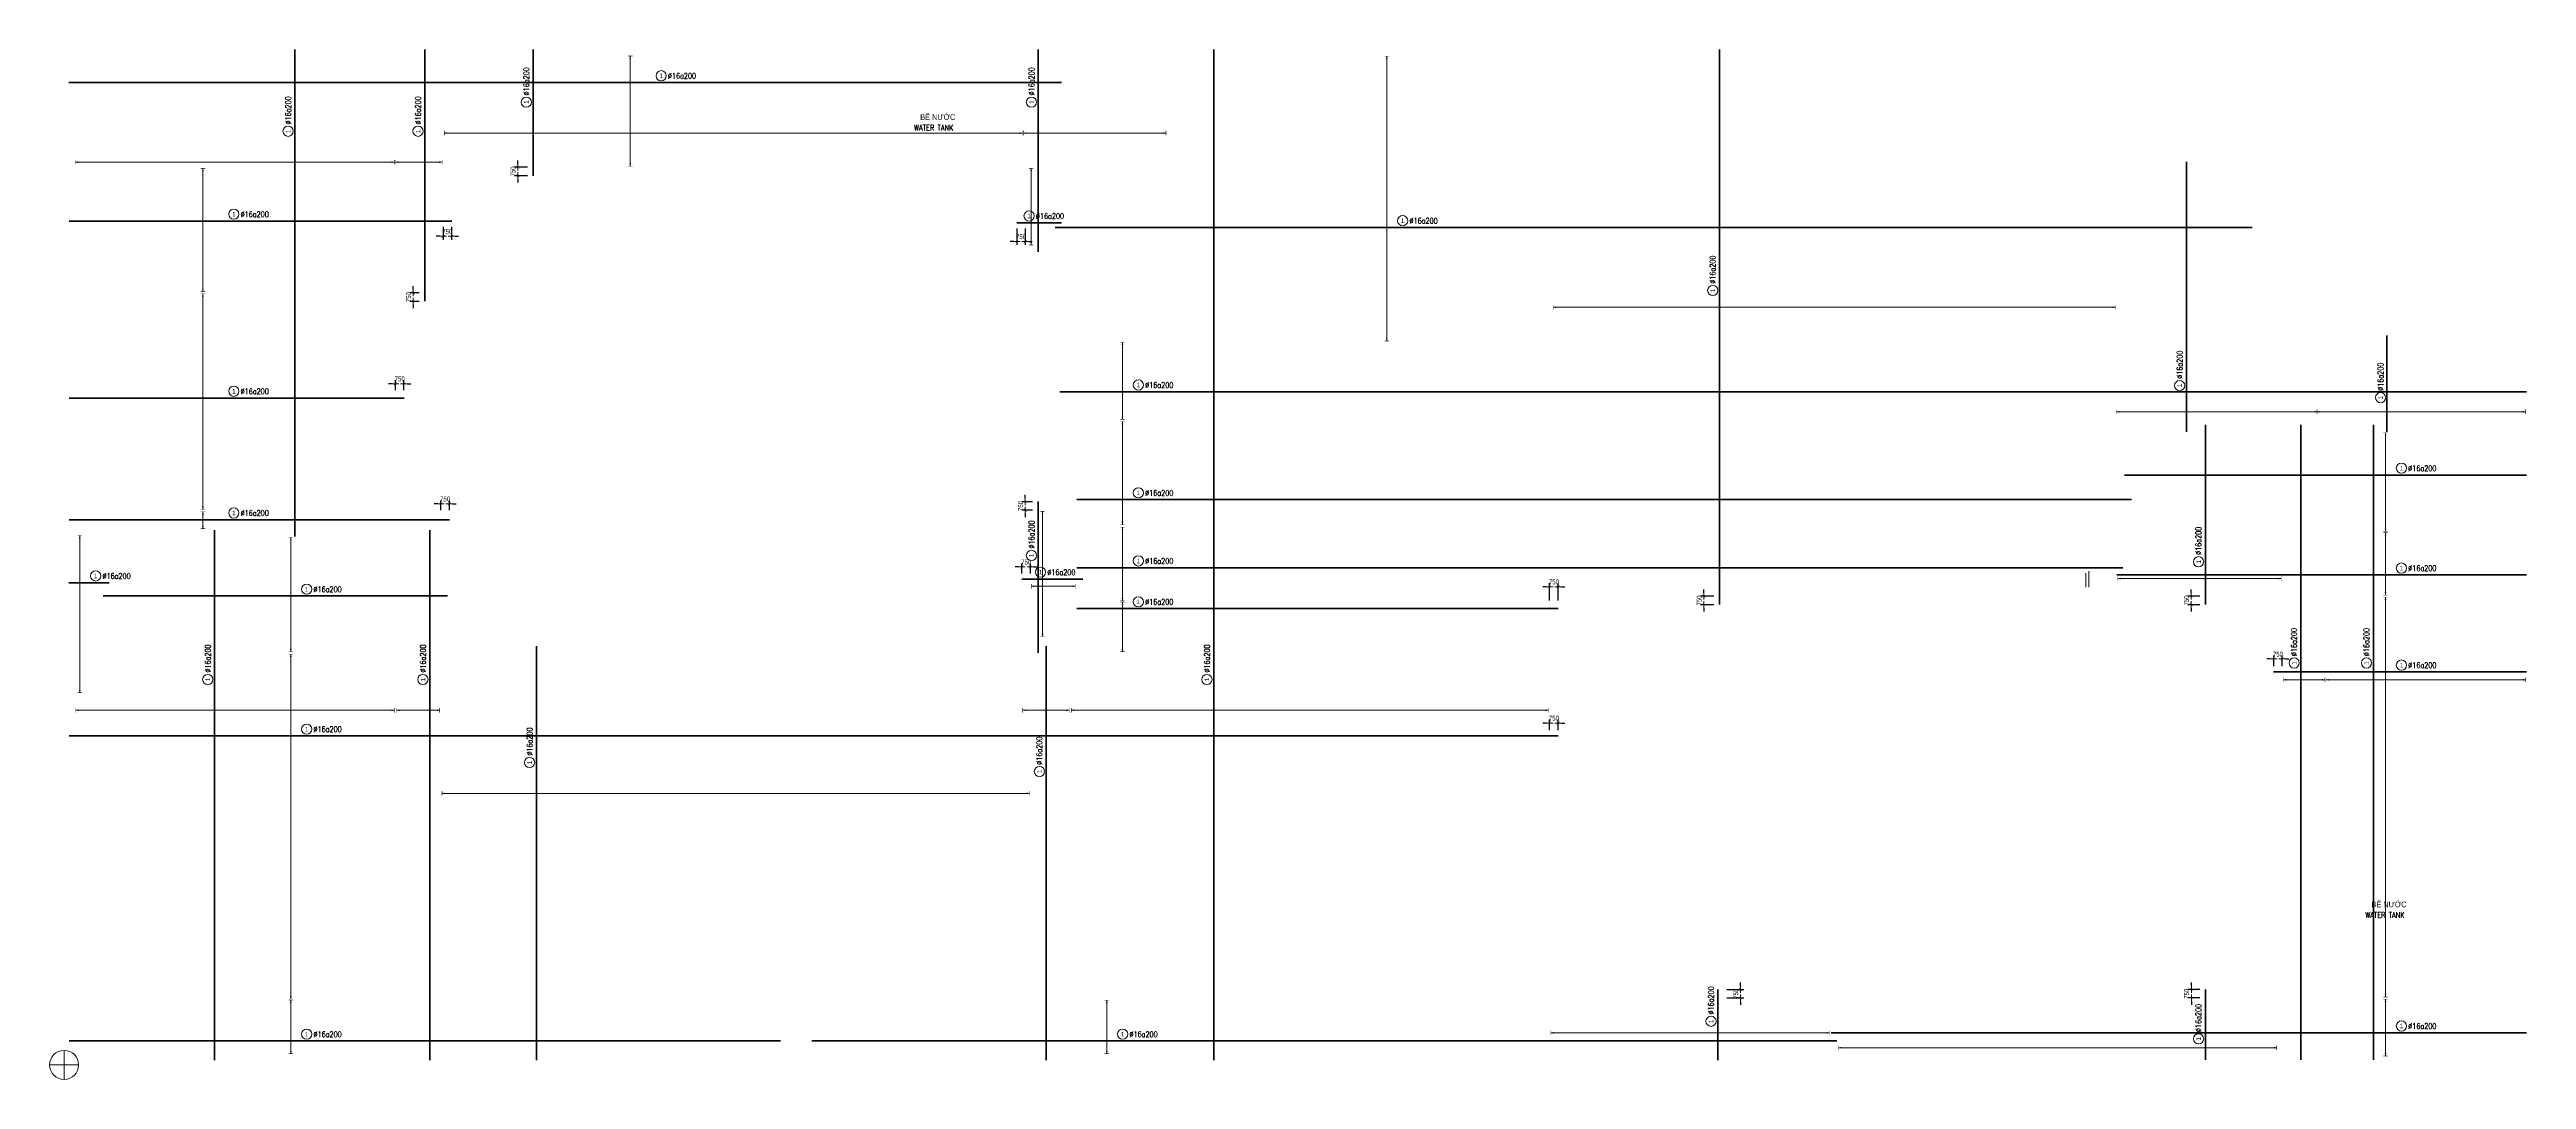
# Model space of a CAD drawing. Header units: millimetres. Extents: x -259680 to 953914, y -429648 to 90611.
# Drawn here: x -1281 to 216970, y -270544 to -179793 of the extents above; entities that cross this region are included whole.
import ezdxf
from ezdxf.enums import TextEntityAlignment as Align

# ---------------------------------------------------------------- set-up
doc = ezdxf.new("R2010")
doc.units = ezdxf.units.MM
doc.layers.get('0').update_dxf_attribs({"lineweight": 20})
doc.layers.get('Defpoints').update_dxf_attribs({"color": 151, "lineweight": 9})
for name, color, linetype, lineweight in [('NDC_S_DIM', 1, 'Continuous', 15), ('NDC_S_REBAR', 4, 'Continuous', 35), ('NDC_S_VN TEXT', 7, 'Continuous', 20)]:
    doc.layers.add(name, color=color, linetype=linetype, lineweight=lineweight)
doc.styles.add('ARIAL', font='arial.ttf', dxfattribs={"width": 0.8})
doc.styles.add('NDC_ARIAL', font='arial.ttf', dxfattribs={"width": 0.85})
doc.styles.add('NDC_DIM', font='', dxfattribs={"width": 0.75})
doc.styles.add('NDC_EN TXT', font='romans.shx', dxfattribs={"width": 0.8})
doc.styles.get('NDC_DIM').set_extended_font_data('Dotum')
doc.dimstyles.new('NDC_dim_200', dxfattribs={"dimscale": 200, "dimtxt": 2.2, "dimasz": 1.5, "dimexe": 1.5, "dimexo": 2.5, "dimgap": 1, "dimtad": 1, "dimdec": 0, "dimzin": 0, "dimdsep": 46, "dimtxsty": 'NDC_DIM', "dimblk": 'DIMMARK', "dimcen": 0.09, "dimdle": 1.2, "dimclrd": 1, "dimclre": 1, "dimclrt": 3, "dimadec": 0, "dimazin": 0, "dimtfac": 1, "dimtdec": 0, "dimtix": 1, "dimtofl": 0, "dimtmove": 0, "dimatfit": 3, "dimfxl": 6, "dimfxlon": 1, "dimtolj": 1, "dimtzin": 0, "dimarcsym": 0})

# ---------------------------------------------------------------- blocks, each defined once
blk = doc.blocks.new('*U438')
h = blk.add_hatch(color=6)
edge = h.paths.add_edge_path()
edge.add_arc((-3, 0), 0.3, 0, 360)
at = {"layer": 'NDC_S_DIM', "color": 8}
for q in [(-3, 61.1), (-3, -79.2)]:
    blk.add_line((-3, 0), q, dxfattribs=at)
for points in [[(-4, 61.1, 0.2, 0.2, 0), (-2, 61.1, 0, 0, 0)], [(-4, -79.2, 0.2, 0.2, 0), (-2, -79.2, 0, 0, 0)]]:
    blk.add_lwpolyline(points, format="xyseb", dxfattribs=at)
at = {"layer": 'NDC_S_DIM', "color": 6}
blk.add_circle((-3, 0), 0.3, dxfattribs=at)
at = {"layer": 'NDC_S_DIM'}
blk.add_circle((10.6, 3), 2.25, dxfattribs=at)
at = {"layer": 'NDC_S_DIM', "color": 8}
for points in [[(-3.4, 59.9), (-3, 61.1), (-2.6, 59.9)], [(-3.4, -78), (-3, -79.2), (-2.6, -78)]]:
    blk.add_solid(points, dxfattribs=at)
at = {"layer": 'NDC_S_REBAR'}
for p, q in [((0, 0), (-157.1, 0)), ((-157.1, 0), (-157.1, 0)), ((0, 0), (76.4, 0)), ((76.4, 0), (76.4, 0))]:
    blk.add_line(p, q, dxfattribs=at)
at = {"layer": 'NDC_S_VN TEXT', "style": 'ARIAL', "width": 0.8}
blk.add_attdef('KHT', text='', height=2, dxfattribs=at).set_placement((10.6, 3), align=Align.MIDDLE_CENTER)
at = {"layer": 'NDC_S_VN TEXT', "color": 3, "style": 'NDC_EN TXT', "width": 0.75}
blk.add_attdef('DKT', (13.6, 1.7), '', height=2.5, dxfattribs=at)
blk = doc.blocks.new('*U437')
h = blk.add_hatch(color=6)
edge = h.paths.add_edge_path()
edge.add_arc((-3, 0), 0.3, 0, 360)
at = {"layer": 'NDC_S_DIM', "color": 8}
for q in [(-3, 14.6), (-3, -4.4)]:
    blk.add_line((-3, 0), q, dxfattribs=at)
for points in [[(-4, 14.6, 0.2, 0.2, 0), (-2, 14.6, 0, 0, 0)], [(-4, -4.4, 0.2, 0.2, 0), (-2, -4.4, 0, 0, 0)]]:
    blk.add_lwpolyline(points, format="xyseb", dxfattribs=at)
at = {"layer": 'NDC_S_DIM', "color": 6}
blk.add_circle((-3, 0), 0.3, dxfattribs=at)
at = {"layer": 'NDC_S_DIM'}
blk.add_circle((10.6, 3), 2.25, dxfattribs=at)
at = {"layer": 'NDC_S_DIM', "color": 8}
for points in [[(-3.4, 13.4), (-3, 14.6), (-2.6, 13.4)], [(-3.4, -3.2), (-3, -4.4), (-2.6, -3.2)]]:
    blk.add_solid(points, dxfattribs=at)
at = {"layer": 'NDC_S_REBAR'}
for p, q in [((0, 0), (-157.1, 0)), ((-157.1, 0), (-157.1, 0)), ((0, 0), (76.4, 0)), ((76.4, 0), (76.4, 0))]:
    blk.add_line(p, q, dxfattribs=at)
at = {"layer": 'NDC_S_VN TEXT', "style": 'ARIAL', "width": 0.8}
blk.add_attdef('KHT', text='', height=2, dxfattribs=at).set_placement((10.6, 3), align=Align.MIDDLE_CENTER)
at = {"layer": 'NDC_S_VN TEXT', "color": 3, "style": 'NDC_EN TXT', "width": 0.75}
blk.add_attdef('DKT', (13.6, 1.7), '', height=2.5, dxfattribs=at)
blk = doc.blocks.new('*U436')
h = blk.add_hatch(color=6)
edge = h.paths.add_edge_path()
edge.add_arc((-3, 0), 0.3, 0, 360)
at = {"layer": 'NDC_S_DIM', "color": 8}
for q in [(-3, 41.6), (-3, -217.2)]:
    blk.add_line((-3, 0), q, dxfattribs=at)
for points in [[(-4, 41.6, 0.2, 0.2, 0), (-2, 41.6, 0, 0, 0)], [(-4, -217.2, 0.2, 0.2, 0), (-2, -217.2, 0, 0, 0)]]:
    blk.add_lwpolyline(points, format="xyseb", dxfattribs=at)
at = {"layer": 'NDC_S_DIM', "color": 6}
blk.add_circle((-3, 0), 0.3, dxfattribs=at)
at = {"layer": 'NDC_S_DIM'}
blk.add_circle((10.6, 3), 2.25, dxfattribs=at)
at = {"layer": 'NDC_S_DIM', "color": 8}
for points in [[(-3.4, 40.4), (-3, 41.6), (-2.6, 40.4)], [(-3.4, -216), (-3, -217.2), (-2.6, -216)]]:
    blk.add_solid(points, dxfattribs=at)
at = {"layer": 'NDC_S_REBAR'}
for p, q in [((0, 0), (-120.5, 0)), ((-120.5, 0), (-120.5, 0)), ((0, 0), (61.8, 0)), ((61.8, 0), (61.8, 0))]:
    blk.add_line(p, q, dxfattribs=at)
at = {"layer": 'NDC_S_VN TEXT', "style": 'ARIAL', "width": 0.8}
blk.add_attdef('KHT', text='', height=2, dxfattribs=at).set_placement((10.6, 3), align=Align.MIDDLE_CENTER)
at = {"layer": 'NDC_S_VN TEXT', "color": 3, "style": 'NDC_EN TXT', "width": 0.75}
blk.add_attdef('DKT', (13.6, 1.7), '', height=2.5, dxfattribs=at)
blk = doc.blocks.new('*U435')
h = blk.add_hatch(color=6)
edge = h.paths.add_edge_path()
edge.add_arc((-3, 0), 0.3, 0, 360)
at = {"layer": 'NDC_S_DIM', "color": 8}
for q in [(-3, 10.4), (-3, -10.1)]:
    blk.add_line((-3, 0), q, dxfattribs=at)
for points in [[(-4, 10.4, 0.2, 0.2, 0), (-2, 10.4, 0, 0, 0)], [(-4, -10.1, 0.2, 0.2, 0), (-2, -10.1, 0, 0, 0)]]:
    blk.add_lwpolyline(points, format="xyseb", dxfattribs=at)
at = {"layer": 'NDC_S_DIM'}
blk.add_circle((-30, 3), 2.25, dxfattribs=at)
at = {"layer": 'NDC_S_DIM', "color": 6}
blk.add_circle((-3, 0), 0.3, dxfattribs=at)
at = {"layer": 'NDC_S_DIM', "color": 8}
for points in [[(-3.4, 9.2), (-3, 10.4), (-2.6, 9.2)], [(-3.4, -8.9), (-3, -10.1), (-2.6, -8.9)]]:
    blk.add_solid(points, dxfattribs=at)
at = {"layer": 'NDC_S_REBAR'}
for p, q in [((0, 0), (-157.1, 0)), ((-157.1, 0), (-157.1, 0)), ((0, 0), (25.2, 0)), ((25.2, 0), (25.2, 0))]:
    blk.add_line(p, q, dxfattribs=at)
at = {"layer": 'NDC_S_VN TEXT', "style": 'ARIAL', "width": 0.8}
blk.add_attdef('KHT', text='', height=2, dxfattribs=at).set_placement((-30, 3), align=Align.MIDDLE_CENTER)
at = {"layer": 'NDC_S_VN TEXT', "color": 3, "style": 'NDC_EN TXT', "width": 0.75}
blk.add_attdef('DKT', (-27, 1.8), '', height=2.5, dxfattribs=at)
blk = doc.blocks.new('*U434')
h = blk.add_hatch(color=6)
edge = h.paths.add_edge_path()
edge.add_arc((-3, 0), 0.3, 0, 360)
at = {"layer": 'NDC_S_DIM', "color": 8}
for q in [(-3, 62.7), (-3, -147.5)]:
    blk.add_line((-3, 0), q, dxfattribs=at)
for points in [[(-4, 62.7, 0.2, 0.2, 0), (-2, 62.7, 0, 0, 0)], [(-4, -147.5, 0.2, 0.2, 0), (-2, -147.5, 0, 0, 0)]]:
    blk.add_lwpolyline(points, format="xyseb", dxfattribs=at)
at = {"layer": 'NDC_S_DIM', "color": 6}
blk.add_circle((-3, 0), 0.3, dxfattribs=at)
at = {"layer": 'NDC_S_DIM'}
blk.add_circle((10.6, 3), 2.25, dxfattribs=at)
at = {"layer": 'NDC_S_DIM', "color": 8}
for points in [[(-3.4, 61.5), (-3, 62.7), (-2.6, 61.5)], [(-3.4, -146.3), (-3, -147.5), (-2.6, -146.3)]]:
    blk.add_solid(points, dxfattribs=at)
at = {"layer": 'NDC_S_REBAR'}
for p, q in [((0, 0), (-157.1, 0)), ((-157.1, 0), (-157.1, 0)), ((0, 0), (288.1, 0)), ((288.1, 0), (288.1, 0))]:
    blk.add_line(p, q, dxfattribs=at)
at = {"layer": 'NDC_S_VN TEXT', "style": 'ARIAL', "width": 0.8}
blk.add_attdef('KHT', text='', height=2, dxfattribs=at).set_placement((10.6, 3), align=Align.MIDDLE_CENTER)
at = {"layer": 'NDC_S_VN TEXT', "color": 3, "style": 'NDC_EN TXT', "width": 0.75}
blk.add_attdef('DKT', (13.6, 1.7), '', height=2.5, dxfattribs=at)
blk = doc.blocks.new('*U433')
h = blk.add_hatch(color=6)
edge = h.paths.add_edge_path()
edge.add_arc((-3, 0), 0.3, 0, 360)
at = {"layer": 'NDC_S_DIM', "color": 8}
for q in [(-3, 73.2), (-3, -174.4)]:
    blk.add_line((-3, 0), q, dxfattribs=at)
for points in [[(-4, 73.2, 0.2, 0.2, 0), (-2, 73.2, 0, 0, 0)], [(-4, -174.4, 0.2, 0.2, 0), (-2, -174.4, 0, 0, 0)]]:
    blk.add_lwpolyline(points, format="xyseb", dxfattribs=at)
at = {"layer": 'NDC_S_DIM', "color": 6}
blk.add_circle((-3, 0), 0.3, dxfattribs=at)
at = {"layer": 'NDC_S_DIM'}
blk.add_circle((4.4, 3), 2.25, dxfattribs=at)
at = {"layer": 'NDC_S_DIM', "color": 8}
for points in [[(-3.4, 72), (-3, 73.2), (-2.6, 72)], [(-3.4, -173.2), (-3, -174.4), (-2.6, -173.2)]]:
    blk.add_solid(points, dxfattribs=at)
at = {"layer": 'NDC_S_REBAR'}
for p, q in [((0, 0), (-134, 0)), ((-134, 0), (-134, 0)), ((0, 0), (110.6, 0)), ((110.6, 0), (110.6, 0))]:
    blk.add_line(p, q, dxfattribs=at)
at = {"layer": 'NDC_S_VN TEXT', "style": 'ARIAL', "width": 0.8}
blk.add_attdef('KHT', text='', height=2, dxfattribs=at).set_placement((4.4, 3), align=Align.MIDDLE_CENTER)
at = {"layer": 'NDC_S_VN TEXT', "color": 3, "style": 'NDC_EN TXT', "width": 0.75}
blk.add_attdef('DKT', (7.4, 1.8), '', height=2.5, dxfattribs=at)
blk = doc.blocks.new('*U432')
h = blk.add_hatch(color=6)
edge = h.paths.add_edge_path()
edge.add_arc((-3, 0), 0.3, 0, 360)
at = {"layer": 'NDC_S_DIM', "color": 8}
for q in [(-3, 73.6), (-3, -49.2)]:
    blk.add_line((-3, 0), q, dxfattribs=at)
for points in [[(-4, 73.6, 0.2, 0.2, 0), (-2, 73.6, 0, 0, 0)], [(-4, -49.2, 0.2, 0.2, 0), (-2, -49.2, 0, 0, 0)]]:
    blk.add_lwpolyline(points, format="xyseb", dxfattribs=at)
at = {"layer": 'NDC_S_DIM', "color": 6}
blk.add_circle((-3, 0), 0.3, dxfattribs=at)
at = {"layer": 'NDC_S_DIM'}
blk.add_circle((2.1, 3), 2.25, dxfattribs=at)
at = {"layer": 'NDC_S_DIM', "color": 8}
for points in [[(-3.4, 72.4), (-3, 73.6), (-2.6, 72.4)], [(-3.4, -48), (-3, -49.2), (-2.6, -48)]]:
    blk.add_solid(points, dxfattribs=at)
at = {"layer": 'NDC_S_REBAR'}
for p, q in [((0, 0), (-15, 0)), ((-15, 0), (-15, 0)), ((0, 0), (16.1, 0)), ((16.1, 0), (16.1, 0))]:
    blk.add_line(p, q, dxfattribs=at)
at = {"layer": 'NDC_S_VN TEXT', "style": 'ARIAL', "width": 0.8}
blk.add_attdef('KHT', text='', height=2, dxfattribs=at).set_placement((2.1, 3), align=Align.MIDDLE_CENTER)
at = {"layer": 'NDC_S_VN TEXT', "color": 3, "style": 'NDC_EN TXT', "width": 0.75}
blk.add_attdef('DKT', (5.1, 1.8), '', height=2.5, dxfattribs=at)
blk = doc.blocks.new('*U431')
h = blk.add_hatch(color=6)
edge = h.paths.add_edge_path()
edge.add_arc((-3, 0), 0.3, 0, 360)
at = {"layer": 'NDC_S_DIM', "color": 8}
for q in [(-3, 30.8), (-3, -57.5)]:
    blk.add_line((-3, 0), q, dxfattribs=at)
for points in [[(-4, 30.8, 0.2, 0.2, 0), (-2, 30.8, 0, 0, 0)], [(-4, -57.5, 0.2, 0.2, 0), (-2, -57.5, 0, 0, 0)]]:
    blk.add_lwpolyline(points, format="xyseb", dxfattribs=at)
at = {"layer": 'NDC_S_DIM', "color": 6}
blk.add_circle((-3, 0), 0.3, dxfattribs=at)
at = {"layer": 'NDC_S_DIM'}
blk.add_circle((8.5, 3), 2.25, dxfattribs=at)
at = {"layer": 'NDC_S_DIM', "color": 8}
for points in [[(-3.4, 29.6), (-3, 30.8), (-2.6, 29.6)], [(-3.4, -56.3), (-3, -57.5), (-2.6, -56.3)]]:
    blk.add_solid(points, dxfattribs=at)
at = {"layer": 'NDC_S_REBAR'}
for p, q in [((0, 0), (-11.8, 0)), ((-11.8, 0), (-11.8, 0)), ((0, 0), (107.1, 0)), ((107.1, 0), (107.1, 0))]:
    blk.add_line(p, q, dxfattribs=at)
at = {"layer": 'NDC_S_VN TEXT', "style": 'ARIAL', "width": 0.8}
blk.add_attdef('KHT', text='', height=2, dxfattribs=at).set_placement((8.5, 3), align=Align.MIDDLE_CENTER)
at = {"layer": 'NDC_S_VN TEXT', "color": 3, "style": 'NDC_EN TXT', "width": 0.75}
blk.add_attdef('DKT', (11.5, 1.7), '', height=2.5, dxfattribs=at)
blk = doc.blocks.new('*U401')
h = blk.add_hatch(color=6)
edge = h.paths.add_edge_path()
edge.add_arc((-3, 0), 0.3, 0, 360)
at = {"layer": 'NDC_S_DIM', "color": 8}
for q in [(-3, 30.8), (-3, -61.2)]:
    blk.add_line((-3, 0), q, dxfattribs=at)
for points in [[(-4, 30.8, 0.2, 0.2, 0), (-2, 30.8, 0, 0, 0)], [(-4, -61.2, 0.2, 0.2, 0), (-2, -61.2, 0, 0, 0)]]:
    blk.add_lwpolyline(points, format="xyseb", dxfattribs=at)
at = {"layer": 'NDC_S_DIM', "color": 6}
blk.add_circle((-3, 0), 0.3, dxfattribs=at)
at = {"layer": 'NDC_S_DIM'}
blk.add_circle((3.2, 2.7), 2.25, dxfattribs=at)
at = {"layer": 'NDC_S_DIM', "color": 8}
for points in [[(-3.4, 29.6), (-3, 30.8), (-2.6, 29.6)], [(-3.4, -60), (-3, -61.2), (-2.6, -60)]]:
    blk.add_solid(points, dxfattribs=at)
at = {"layer": 'NDC_S_REBAR'}
for p, q in [((0, 0), (-11.8, 0)), ((-11.8, 0), (-11.8, 0)), ((0, 0), (30.6, 0)), ((30.6, 0), (30.6, 0))]:
    blk.add_line(p, q, dxfattribs=at)
at = {"layer": 'NDC_S_VN TEXT', "style": 'ARIAL', "width": 0.8}
blk.add_attdef('KHT', text='', height=2, dxfattribs=at).set_placement((3.2, 2.7), align=Align.MIDDLE_CENTER)
at = {"layer": 'NDC_S_VN TEXT', "color": 3, "style": 'NDC_EN TXT', "width": 0.75}
blk.add_attdef('DKT', (6.2, 1.5), '', height=2.5, dxfattribs=at)
blk = doc.blocks.new('*U430')
h = blk.add_hatch(color=6)
edge = h.paths.add_edge_path()
edge.add_arc((-3, 0), 0.3, 0, 360)
at = {"layer": 'NDC_S_DIM', "color": 8}
for q in [(-3, 96.7), (-3, -43.8)]:
    blk.add_line((-3, 0), q, dxfattribs=at)
for points in [[(-4, 96.7, 0.2, 0.2, 0), (-2, 96.7, 0, 0, 0)], [(-4, -43.8, 0.2, 0.2, 0), (-2, -43.8, 0, 0, 0)]]:
    blk.add_lwpolyline(points, format="xyseb", dxfattribs=at)
at = {"layer": 'NDC_S_DIM', "color": 6}
blk.add_circle((-3, 0), 0.3, dxfattribs=at)
at = {"layer": 'NDC_S_DIM'}
blk.add_circle((10.6, 3), 2.25, dxfattribs=at)
at = {"layer": 'NDC_S_DIM', "color": 8}
for points in [[(-3.4, 95.5), (-3, 96.7), (-2.6, 95.5)], [(-3.4, -42.6), (-3, -43.8), (-2.6, -42.6)]]:
    blk.add_solid(points, dxfattribs=at)
at = {"layer": 'NDC_S_REBAR'}
for p, q in [((0, 0), (-167.9, 0)), ((-167.9, 0), (-167.9, 0)), ((0, 0), (46.6, 0)), ((46.6, 0), (46.6, 0))]:
    blk.add_line(p, q, dxfattribs=at)
at = {"layer": 'NDC_S_VN TEXT', "style": 'ARIAL', "width": 0.8}
blk.add_attdef('KHT', text='', height=2, dxfattribs=at).set_placement((10.6, 3), align=Align.MIDDLE_CENTER)
at = {"layer": 'NDC_S_VN TEXT', "color": 3, "style": 'NDC_EN TXT', "width": 0.75}
blk.add_attdef('DKT', (13.6, 1.7), '', height=2.5, dxfattribs=at)
blk = doc.blocks.new('*U429')
h = blk.add_hatch(color=6)
edge = h.paths.add_edge_path()
edge.add_arc((-3, 0), 0.3, 0, 360)
at = {"layer": 'NDC_S_DIM', "color": 8}
for q in [(-3, 12.9), (-3, -7.6)]:
    blk.add_line((-3, 0), q, dxfattribs=at)
for points in [[(-4, 12.9, 0.2, 0.2, 0), (-2, 12.9, 0, 0, 0)], [(-4, -7.6, 0.2, 0.2, 0), (-2, -7.6, 0, 0, 0)]]:
    blk.add_lwpolyline(points, format="xyseb", dxfattribs=at)
at = {"layer": 'NDC_S_DIM', "color": 6}
blk.add_circle((-3, 0), 0.3, dxfattribs=at)
at = {"layer": 'NDC_S_DIM'}
blk.add_circle((10.6, 3), 2.25, dxfattribs=at)
at = {"layer": 'NDC_S_DIM', "color": 8}
for points in [[(-3.4, 11.7), (-3, 12.9), (-2.6, 11.7)], [(-3.4, -6.4), (-3, -7.6), (-2.6, -6.4)]]:
    blk.add_solid(points, dxfattribs=at)
at = {"layer": 'NDC_S_REBAR'}
for p, q in [((0, 0), (-64.3, 0)), ((-64.3, 0), (-64.3, 0)), ((0, 0), (46.6, 0)), ((46.6, 0), (46.6, 0))]:
    blk.add_line(p, q, dxfattribs=at)
at = {"layer": 'NDC_S_VN TEXT', "style": 'ARIAL', "width": 0.8}
blk.add_attdef('KHT', text='', height=2, dxfattribs=at).set_placement((10.6, 3), align=Align.MIDDLE_CENTER)
at = {"layer": 'NDC_S_VN TEXT', "color": 3, "style": 'NDC_EN TXT', "width": 0.75}
blk.add_attdef('DKT', (13.6, 1.7), '', height=2.5, dxfattribs=at)
blk = doc.blocks.new('*U428')
h = blk.add_hatch(color=6)
edge = h.paths.add_edge_path()
edge.add_arc((-3, 0), 0.3, 0, 360)
at = {"layer": 'NDC_S_DIM', "color": 8}
for q in [(-3, 39.1), (-3, -215.6)]:
    blk.add_line((-3, 0), q, dxfattribs=at)
for points in [[(-4, 39.1, 0.2, 0.2, 0), (-2, 39.1, 0, 0, 0)], [(-4, -215.6, 0.2, 0.2, 0), (-2, -215.6, 0, 0, 0)]]:
    blk.add_lwpolyline(points, format="xyseb", dxfattribs=at)
at = {"layer": 'NDC_S_DIM', "color": 6}
blk.add_circle((-3, 0), 0.3, dxfattribs=at)
at = {"layer": 'NDC_S_DIM'}
blk.add_circle((10.6, 3), 2.25, dxfattribs=at)
at = {"layer": 'NDC_S_DIM', "color": 8}
for points in [[(-3.4, 37.9), (-3, 39.1), (-2.6, 37.9)], [(-3.4, -214.4), (-3, -215.6), (-2.6, -214.4)]]:
    blk.add_solid(points, dxfattribs=at)
at = {"layer": 'NDC_S_REBAR'}
for p, q in [((0, 0), (-21.8, 0)), ((-21.8, 0), (-21.8, 0)), ((0, 0), (33.8, 0)), ((33.8, 0), (33.8, 0))]:
    blk.add_line(p, q, dxfattribs=at)
at = {"layer": 'NDC_S_VN TEXT', "style": 'ARIAL', "width": 0.8}
blk.add_attdef('KHT', text='', height=2, dxfattribs=at).set_placement((10.6, 3), align=Align.MIDDLE_CENTER)
at = {"layer": 'NDC_S_VN TEXT', "color": 3, "style": 'NDC_EN TXT', "width": 0.75}
blk.add_attdef('DKT', (13.6, 1.7), '', height=2.5, dxfattribs=at)
blk = doc.blocks.new('*U427')
h = blk.add_hatch(color=6)
edge = h.paths.add_edge_path()
edge.add_arc((-3, 0), 0.3, 0, 360)
at = {"layer": 'NDC_S_DIM', "color": 8}
for q in [(-3, 6.4), (-3, -56.3)]:
    blk.add_line((-3, 0), q, dxfattribs=at)
for points in [[(-4, 6.4, 0.2, 0.2, 0), (-2, 6.4, 0, 0, 0)], [(-4, -56.3, 0.2, 0.2, 0), (-2, -56.3, 0, 0, 0)]]:
    blk.add_lwpolyline(points, format="xyseb", dxfattribs=at)
at = {"layer": 'NDC_S_DIM', "color": 6}
blk.add_circle((-3, 0), 0.3, dxfattribs=at)
at = {"layer": 'NDC_S_DIM'}
blk.add_circle((10.6, 3), 2.25, dxfattribs=at)
at = {"layer": 'NDC_S_DIM', "color": 8}
for points in [[(-3.4, 5.2), (-3, 6.4), (-2.6, 5.2)], [(-3.4, -55.1), (-3, -56.3), (-2.6, -55.1)]]:
    blk.add_solid(points, dxfattribs=at)
at = {"layer": 'NDC_S_REBAR'}
for p, q in [((0, 0), (-55.3, 0)), ((-55.3, 0), (-55.3, 0)), ((0, 0), (33.8, 0)), ((33.8, 0), (33.8, 0))]:
    blk.add_line(p, q, dxfattribs=at)
at = {"layer": 'NDC_S_VN TEXT', "style": 'ARIAL', "width": 0.8}
blk.add_attdef('KHT', text='', height=2, dxfattribs=at).set_placement((10.6, 3), align=Align.MIDDLE_CENTER)
at = {"layer": 'NDC_S_VN TEXT', "color": 3, "style": 'NDC_EN TXT', "width": 0.75}
blk.add_attdef('DKT', (13.6, 1.7), '', height=2.5, dxfattribs=at)
blk = doc.blocks.new('*U426')
h = blk.add_hatch(color=6)
edge = h.paths.add_edge_path()
edge.add_arc((-3, 0), 0.3, 0, 360)
at = {"layer": 'NDC_S_DIM', "color": 8}
for q in [(-3, 20.9), (-3, -67.1)]:
    blk.add_line((-3, 0), q, dxfattribs=at)
for points in [[(-4, 20.9, 0.2, 0.2, 0), (-2, 20.9, 0, 0, 0)], [(-4, -67.1, 0.2, 0.2, 0), (-2, -67.1, 0, 0, 0)]]:
    blk.add_lwpolyline(points, format="xyseb", dxfattribs=at)
at = {"layer": 'NDC_S_DIM', "color": 6}
blk.add_circle((-3, 0), 0.3, dxfattribs=at)
at = {"layer": 'NDC_S_DIM'}
blk.add_circle((4.4, 3), 2.25, dxfattribs=at)
at = {"layer": 'NDC_S_DIM', "color": 8}
for points in [[(-3.4, 19.7), (-3, 20.9), (-2.6, 19.7)], [(-3.4, -65.9), (-3, -67.1), (-2.6, -65.9)]]:
    blk.add_solid(points, dxfattribs=at)
at = {"layer": 'NDC_S_REBAR'}
for p, q in [((0, 0), (-170.5, 0)), ((-170.5, 0), (-170.5, 0)), ((0, 0), (109.3, 0)), ((109.3, 0), (109.3, 0))]:
    blk.add_line(p, q, dxfattribs=at)
at = {"layer": 'NDC_S_VN TEXT', "style": 'ARIAL', "width": 0.8}
blk.add_attdef('KHT', text='', height=2, dxfattribs=at).set_placement((4.4, 3), align=Align.MIDDLE_CENTER)
at = {"layer": 'NDC_S_VN TEXT', "color": 3, "style": 'NDC_EN TXT', "width": 0.75}
blk.add_attdef('DKT', (7.4, 1.8), '', height=2.5, dxfattribs=at)
blk = doc.blocks.new('*U425')
h = blk.add_hatch(color=6)
edge = h.paths.add_edge_path()
edge.add_arc((-3, 0), 0.3, 0, 360)
at = {"layer": 'NDC_S_DIM', "color": 8}
for q in [(-3, 38.6), (-3, -33.4)]:
    blk.add_line((-3, 0), q, dxfattribs=at)
for points in [[(-4, 38.6, 0.2, 0.2, 0), (-2, 38.6, 0, 0, 0)], [(-4, -33.4, 0.2, 0.2, 0), (-2, -33.4, 0, 0, 0)]]:
    blk.add_lwpolyline(points, format="xyseb", dxfattribs=at)
at = {"layer": 'NDC_S_DIM', "color": 6}
blk.add_circle((-3, 0), 0.3, dxfattribs=at)
at = {"layer": 'NDC_S_DIM'}
blk.add_circle((4.4, 3), 2.25, dxfattribs=at)
at = {"layer": 'NDC_S_DIM', "color": 8}
for points in [[(-3.4, 37.4), (-3, 38.6), (-2.6, 37.4)], [(-3.4, -32.2), (-3, -33.4), (-2.6, -32.2)]]:
    blk.add_solid(points, dxfattribs=at)
at = {"layer": 'NDC_S_REBAR'}
for p, q in [((0, 0), (-14.5, 0)), ((-14.5, 0), (-14.5, 0)), ((0, 0), (64.7, 0)), ((64.7, 0), (64.7, 0))]:
    blk.add_line(p, q, dxfattribs=at)
at = {"layer": 'NDC_S_VN TEXT', "style": 'ARIAL', "width": 0.8}
blk.add_attdef('KHT', text='', height=2, dxfattribs=at).set_placement((4.4, 3), align=Align.MIDDLE_CENTER)
at = {"layer": 'NDC_S_VN TEXT', "color": 3, "style": 'NDC_EN TXT', "width": 0.75}
blk.add_attdef('DKT', (7.4, 1.8), '', height=2.5, dxfattribs=at)
blk = doc.blocks.new('*U424')
h = blk.add_hatch(color=6)
edge = h.paths.add_edge_path()
edge.add_arc((-3, 0), 0.3, 0, 360)
at = {"layer": 'NDC_S_DIM', "color": 8}
for q in [(-3, 161.6), (-3, -31.4)]:
    blk.add_line((-3, 0), q, dxfattribs=at)
for points in [[(-4, 161.6, 0.2, 0.2, 0), (-2, 161.6, 0, 0, 0)], [(-4, -31.4, 0.2, 0.2, 0), (-2, -31.4, 0, 0, 0)]]:
    blk.add_lwpolyline(points, format="xyseb", dxfattribs=at)
at = {"layer": 'NDC_S_DIM', "color": 6}
blk.add_circle((-3, 0), 0.3, dxfattribs=at)
at = {"layer": 'NDC_S_DIM'}
blk.add_circle((0.9, 3), 2.25, dxfattribs=at)
at = {"layer": 'NDC_S_DIM', "color": 8}
for points in [[(-3.4, 160.4), (-3, 161.6), (-2.6, 160.4)], [(-3.4, -30.2), (-3, -31.4), (-2.6, -30.2)]]:
    blk.add_solid(points, dxfattribs=at)
at = {"layer": 'NDC_S_REBAR'}
for p, q in [((0, 0), (-8.4, 0)), ((-8.4, 0), (-8.4, 0)), ((0, 0), (22.7, 0)), ((22.7, 0), (22.7, 0))]:
    blk.add_line(p, q, dxfattribs=at)
at = {"layer": 'NDC_S_VN TEXT', "style": 'ARIAL', "width": 0.8}
blk.add_attdef('KHT', text='', height=2, dxfattribs=at).set_placement((0.9, 3), align=Align.MIDDLE_CENTER)
at = {"layer": 'NDC_S_VN TEXT', "color": 3, "style": 'NDC_EN TXT', "width": 0.75}
blk.add_attdef('DKT', (3.9, 1.8), '', height=2.5, dxfattribs=at)
blk = doc.blocks.new('*U423')
h = blk.add_hatch(color=6)
edge = h.paths.add_edge_path()
edge.add_arc((-3, 0), 0.3, 0, 360)
at = {"layer": 'NDC_S_DIM', "color": 8}
for q in [(-3, 7.7), (-3, -10.5)]:
    blk.add_line((-3, 0), q, dxfattribs=at)
for points in [[(-4, 7.7, 0.2, 0.2, 0), (-2, 7.7, 0, 0, 0)], [(-4, -10.5, 0.2, 0.2, 0), (-2, -10.5, 0, 0, 0)]]:
    blk.add_lwpolyline(points, format="xyseb", dxfattribs=at)
at = {"layer": 'NDC_S_DIM', "color": 6}
blk.add_circle((-3, 0), 0.3, dxfattribs=at)
at = {"layer": 'NDC_S_DIM'}
blk.add_circle((4.4, 3), 2.25, dxfattribs=at)
at = {"layer": 'NDC_S_DIM', "color": 8}
for points in [[(-3.4, 6.5), (-3, 7.7), (-2.6, 6.5)], [(-3.4, -9.3), (-3, -10.5), (-2.6, -9.3)]]:
    blk.add_solid(points, dxfattribs=at)
at = {"layer": 'NDC_S_REBAR'}
for p, q in [((0, 0), (-170.5, 0)), ((-170.5, 0), (-170.5, 0)), ((0, 0), (109.3, 0)), ((109.3, 0), (109.3, 0))]:
    blk.add_line(p, q, dxfattribs=at)
at = {"layer": 'NDC_S_VN TEXT', "style": 'ARIAL', "width": 0.8}
blk.add_attdef('KHT', text='', height=2, dxfattribs=at).set_placement((4.4, 3), align=Align.MIDDLE_CENTER)
at = {"layer": 'NDC_S_VN TEXT', "color": 3, "style": 'NDC_EN TXT', "width": 0.75}
blk.add_attdef('DKT', (7.4, 1.8), '', height=2.5, dxfattribs=at)
blk = doc.blocks.new('*U422')
h = blk.add_hatch(color=6)
edge = h.paths.add_edge_path()
edge.add_arc((-3, 0), 0.3, 0, 360)
at = {"layer": 'NDC_S_DIM', "color": 8}
for q in [(-3, 11.7), (-3, -36.8)]:
    blk.add_line((-3, 0), q, dxfattribs=at)
for points in [[(-4, 11.7, 0.2, 0.2, 0), (-2, 11.7, 0, 0, 0)], [(-4, -36.8, 0.2, 0.2, 0), (-2, -36.8, 0, 0, 0)]]:
    blk.add_lwpolyline(points, format="xyseb", dxfattribs=at)
at = {"layer": 'NDC_S_DIM', "color": 6}
blk.add_circle((-3, 0), 0.3, dxfattribs=at)
at = {"layer": 'NDC_S_DIM'}
blk.add_circle((10.6, 3), 2.25, dxfattribs=at)
at = {"layer": 'NDC_S_DIM', "color": 8}
for points in [[(-3.4, 10.5), (-3, 11.7), (-2.6, 10.5)], [(-3.4, -35.6), (-3, -36.8), (-2.6, -35.6)]]:
    blk.add_solid(points, dxfattribs=at)
at = {"layer": 'NDC_S_REBAR'}
for p, q in [((0, 0), (-250.3, 0)), ((-250.3, 0), (-250.3, 0)), ((0, 0), (187, 0)), ((187, 0), (187, 0))]:
    blk.add_line(p, q, dxfattribs=at)
at = {"layer": 'NDC_S_VN TEXT', "style": 'ARIAL', "width": 0.8}
blk.add_attdef('KHT', text='', height=2, dxfattribs=at).set_placement((10.6, 3), align=Align.MIDDLE_CENTER)
at = {"layer": 'NDC_S_VN TEXT', "color": 3, "style": 'NDC_EN TXT', "width": 0.75}
blk.add_attdef('DKT', (13.6, 1.7), '', height=2.5, dxfattribs=at)
blk = doc.blocks.new('*U421')
h = blk.add_hatch(color=6)
edge = h.paths.add_edge_path()
edge.add_arc((-3, 0), 0.3, 0, 360)
at = {"layer": 'NDC_S_DIM', "color": 8}
for q in [(-3, 23.2), (-3, -31.1)]:
    blk.add_line((-3, 0), q, dxfattribs=at)
for points in [[(-4, 23.2, 0.2, 0.2, 0), (-2, 23.2, 0, 0, 0)], [(-4, -31.1, 0.2, 0.2, 0), (-2, -31.1, 0, 0, 0)]]:
    blk.add_lwpolyline(points, format="xyseb", dxfattribs=at)
at = {"layer": 'NDC_S_DIM', "color": 6}
blk.add_circle((-3, 0), 0.3, dxfattribs=at)
at = {"layer": 'NDC_S_DIM'}
blk.add_circle((10.6, 3), 2.25, dxfattribs=at)
at = {"layer": 'NDC_S_DIM', "color": 8}
for points in [[(-3.4, 22), (-3, 23.2), (-2.6, 22)], [(-3.4, -29.9), (-3, -31.1), (-2.6, -29.9)]]:
    blk.add_solid(points, dxfattribs=at)
at = {"layer": 'NDC_S_REBAR'}
for p, q in [((0, 0), (-62, 0)), ((-62, 0), (-62, 0)), ((0, 0), (106.6, 0)), ((106.6, 0), (106.6, 0))]:
    blk.add_line(p, q, dxfattribs=at)
at = {"layer": 'NDC_S_VN TEXT', "style": 'ARIAL', "width": 0.8}
blk.add_attdef('KHT', text='', height=2, dxfattribs=at).set_placement((10.6, 3), align=Align.MIDDLE_CENTER)
at = {"layer": 'NDC_S_VN TEXT', "color": 3, "style": 'NDC_EN TXT', "width": 0.75}
blk.add_attdef('DKT', (13.6, 1.7), '', height=2.5, dxfattribs=at)
blk = doc.blocks.new('*U420')
h = blk.add_hatch(color=6)
edge = h.paths.add_edge_path()
edge.add_arc((-3, 0), 0.3, 0, 360)
at = {"layer": 'NDC_S_DIM', "color": 8}
for q in [(-3, 24), (-3, -9.8)]:
    blk.add_line((-3, 0), q, dxfattribs=at)
for points in [[(-4, 24, 0.2, 0.2, 0), (-2, 24, 0, 0, 0)], [(-4, -9.8, 0.2, 0.2, 0), (-2, -9.8, 0, 0, 0)]]:
    blk.add_lwpolyline(points, format="xyseb", dxfattribs=at)
at = {"layer": 'NDC_S_DIM'}
blk.add_circle((-3.9, 3), 2.25, dxfattribs=at)
at = {"layer": 'NDC_S_DIM', "color": 6}
blk.add_circle((-3, 0), 0.3, dxfattribs=at)
at = {"layer": 'NDC_S_DIM', "color": 8}
for points in [[(-3.4, 22.8), (-3, 24), (-2.6, 22.8)], [(-3.4, -8.6), (-3, -9.8), (-2.6, -8.6)]]:
    blk.add_solid(points, dxfattribs=at)
at = {"layer": 'NDC_S_REBAR'}
for p, q in [((0, 0), (-9.3, 0)), ((-9.3, 0), (-9.3, 0)), ((0, 0), (10.4, 0)), ((10.4, 0), (10.4, 0))]:
    blk.add_line(p, q, dxfattribs=at)
at = {"layer": 'NDC_S_VN TEXT', "style": 'ARIAL', "width": 0.8}
blk.add_attdef('KHT', text='', height=2, dxfattribs=at).set_placement((-3.9, 3), align=Align.MIDDLE_CENTER)
at = {"layer": 'NDC_S_VN TEXT', "color": 3, "style": 'NDC_EN TXT', "width": 0.75}
blk.add_attdef('DKT', (-0.9, 1.7), '', height=2.5, dxfattribs=at)
blk = doc.blocks.new('*U419')
h = blk.add_hatch(color=6)
edge = h.paths.add_edge_path()
edge.add_arc((-3, 0), 0.3, 0, 360)
at = {"layer": 'NDC_S_DIM', "color": 8}
for q in [(-3, 25.8), (-3, -24.6)]:
    blk.add_line((-3, 0), q, dxfattribs=at)
for points in [[(-4, 25.8, 0.2, 0.2, 0), (-2, 25.8, 0, 0, 0)], [(-4, -24.6, 0.2, 0.2, 0), (-2, -24.6, 0, 0, 0)]]:
    blk.add_lwpolyline(points, format="xyseb", dxfattribs=at)
at = {"layer": 'NDC_S_DIM', "color": 6}
blk.add_circle((-3, 0), 0.3, dxfattribs=at)
at = {"layer": 'NDC_S_DIM'}
blk.add_circle((4, 3), 2.25, dxfattribs=at)
at = {"layer": 'NDC_S_DIM', "color": 8}
for points in [[(-3.4, 24.6), (-3, 25.8), (-2.6, 24.6)], [(-3.4, -23.4), (-3, -24.6), (-2.6, -23.4)]]:
    blk.add_solid(points, dxfattribs=at)
at = {"layer": 'NDC_S_REBAR'}
for p, q in [((0, 0), (-85.7, 0)), ((-85.7, 0), (-85.7, 0)), ((0, 0), (66, 0)), ((66, 0), (66, 0))]:
    blk.add_line(p, q, dxfattribs=at)
at = {"layer": 'NDC_S_VN TEXT', "style": 'ARIAL', "width": 0.8}
blk.add_attdef('KHT', text='', height=2, dxfattribs=at).set_placement((4, 3), align=Align.MIDDLE_CENTER)
at = {"layer": 'NDC_S_VN TEXT', "color": 3, "style": 'NDC_EN TXT', "width": 0.75}
blk.add_attdef('DKT', (7, 1.7), '', height=2.5, dxfattribs=at)
blk = doc.blocks.new('*U418')
h = blk.add_hatch(color=6)
edge = h.paths.add_edge_path()
edge.add_arc((-3, 0), 0.3, 0, 360)
at = {"layer": 'NDC_S_DIM', "color": 8}
for q in [(-3, 36), (-3, -116)]:
    blk.add_line((-3, 0), q, dxfattribs=at)
for points in [[(-4, 36, 0.2, 0.2, 0), (-2, 36, 0, 0, 0)], [(-4, -116, 0.2, 0.2, 0), (-2, -116, 0, 0, 0)]]:
    blk.add_lwpolyline(points, format="xyseb", dxfattribs=at)
at = {"layer": 'NDC_S_DIM', "color": 6}
blk.add_circle((-3, 0), 0.3, dxfattribs=at)
at = {"layer": 'NDC_S_DIM'}
blk.add_circle((4, 3), 2.25, dxfattribs=at)
at = {"layer": 'NDC_S_DIM', "color": 8}
for points in [[(-3.4, 34.8), (-3, 36), (-2.6, 34.8)], [(-3.4, -114.8), (-3, -116), (-2.6, -114.8)]]:
    blk.add_solid(points, dxfattribs=at)
at = {"layer": 'NDC_S_REBAR'}
for p, q in [((0, 0), (-100.7, 0)), ((-100.7, 0), (-100.7, 0)), ((0, 0), (555.4, 0)), ((555.4, 0), (555.4, 0))]:
    blk.add_line(p, q, dxfattribs=at)
at = {"layer": 'NDC_S_VN TEXT', "style": 'ARIAL', "width": 0.8}
blk.add_attdef('KHT', text='', height=2, dxfattribs=at).set_placement((4, 3), align=Align.MIDDLE_CENTER)
at = {"layer": 'NDC_S_VN TEXT', "color": 3, "style": 'NDC_EN TXT', "width": 0.75}
blk.add_attdef('DKT', (7, 1.7), '', height=2.5, dxfattribs=at)
blk = doc.blocks.new('*U417')
h = blk.add_hatch(color=6)
edge = h.paths.add_edge_path()
edge.add_arc((-3, 0), 0.3, 0, 360)
at = {"layer": 'NDC_S_DIM', "color": 8}
for q in [(-3, 18), (-3, -5.6)]:
    blk.add_line((-3, 0), q, dxfattribs=at)
for points in [[(-4, 18, 0.2, 0.2, 0), (-2, 18, 0, 0, 0)], [(-4, -5.6, 0.2, 0.2, 0), (-2, -5.6, 0, 0, 0)]]:
    blk.add_lwpolyline(points, format="xyseb", dxfattribs=at)
at = {"layer": 'NDC_S_DIM', "color": 6}
blk.add_circle((-3, 0), 0.3, dxfattribs=at)
at = {"layer": 'NDC_S_DIM'}
blk.add_circle((4, 3), 2.25, dxfattribs=at)
at = {"layer": 'NDC_S_DIM', "color": 8}
for points in [[(-3.4, 16.8), (-3, 18), (-2.6, 16.8)], [(-3.4, -4.4), (-3, -5.6), (-2.6, -4.4)]]:
    blk.add_solid(points, dxfattribs=at)
at = {"layer": 'NDC_S_REBAR'}
for p, q in [((0, 0), (-100.7, 0)), ((-100.7, 0), (-100.7, 0)), ((0, 0), (212.8, 0)), ((212.8, 0), (212.8, 0))]:
    blk.add_line(p, q, dxfattribs=at)
at = {"layer": 'NDC_S_VN TEXT', "style": 'ARIAL', "width": 0.8}
blk.add_attdef('KHT', text='', height=2, dxfattribs=at).set_placement((4, 3), align=Align.MIDDLE_CENTER)
at = {"layer": 'NDC_S_VN TEXT', "color": 3, "style": 'NDC_EN TXT', "width": 0.75}
blk.add_attdef('DKT', (7, 1.7), '', height=2.5, dxfattribs=at)
blk = doc.blocks.new('*U416')
h = blk.add_hatch(color=6)
edge = h.paths.add_edge_path()
edge.add_arc((-3, 0), 0.3, 0, 360)
at = {"layer": 'NDC_S_DIM', "color": 8}
for q in [(-3, 18), (-3, -5.6)]:
    blk.add_line((-3, 0), q, dxfattribs=at)
for points in [[(-4, 18, 0.2, 0.2, 0), (-2, 18, 0, 0, 0)], [(-4, -5.6, 0.2, 0.2, 0), (-2, -5.6, 0, 0, 0)]]:
    blk.add_lwpolyline(points, format="xyseb", dxfattribs=at)
at = {"layer": 'NDC_S_DIM', "color": 6}
blk.add_circle((-3, 0), 0.3, dxfattribs=at)
at = {"layer": 'NDC_S_DIM'}
blk.add_circle((4, 3), 2.25, dxfattribs=at)
at = {"layer": 'NDC_S_DIM', "color": 8}
for points in [[(-3.4, 16.8), (-3, 18), (-2.6, 16.8)], [(-3.4, -4.4), (-3, -5.6), (-2.6, -4.4)]]:
    blk.add_solid(points, dxfattribs=at)
at = {"layer": 'NDC_S_REBAR'}
for p, q in [((0, 0), (-133, 0)), ((-133, 0), (-133, 0)), ((0, 0), (318.7, 0)), ((318.7, 0), (318.7, 0))]:
    blk.add_line(p, q, dxfattribs=at)
at = {"layer": 'NDC_S_VN TEXT', "style": 'ARIAL', "width": 0.8}
blk.add_attdef('KHT', text='', height=2, dxfattribs=at).set_placement((4, 3), align=Align.MIDDLE_CENTER)
at = {"layer": 'NDC_S_VN TEXT', "color": 3, "style": 'NDC_EN TXT', "width": 0.75}
blk.add_attdef('DKT', (7, 1.7), '', height=2.5, dxfattribs=at)
blk = doc.blocks.new('*U415')
h = blk.add_hatch(color=6)
edge = h.paths.add_edge_path()
edge.add_arc((-3, 0), 0.3, 0, 360)
at = {"layer": 'NDC_S_DIM', "color": 8}
for q in [(-3, 2.9), (-3, -19)]:
    blk.add_line((-3, 0), q, dxfattribs=at)
for points in [[(-4, 2.9, 0.2, 0.2, 0), (-2, 2.9, 0, 0, 0)], [(-4, -19, 0.2, 0.2, 0), (-2, -19, 0, 0, 0)]]:
    blk.add_lwpolyline(points, format="xyseb", dxfattribs=at)
at = {"layer": 'NDC_S_DIM', "color": 6}
blk.add_circle((-3, 0), 0.3, dxfattribs=at)
at = {"layer": 'NDC_S_DIM'}
blk.add_circle((4, 3), 2.25, dxfattribs=at)
at = {"layer": 'NDC_S_DIM', "color": 8}
for points in [[(-3.4, 1.7), (-3, 2.9), (-2.6, 1.7)], [(-3.4, -17.8), (-3, -19), (-2.6, -17.8)]]:
    blk.add_solid(points, dxfattribs=at)
at = {"layer": 'NDC_S_REBAR'}
for p, q in [((0, 0), (-23.1, 0)), ((-23.1, 0), (-23.1, 0)), ((0, 0), (189, 0)), ((189, 0), (189, 0))]:
    blk.add_line(p, q, dxfattribs=at)
at = {"layer": 'NDC_S_VN TEXT', "style": 'ARIAL', "width": 0.8}
blk.add_attdef('KHT', text='', height=2, dxfattribs=at).set_placement((4, 3), align=Align.MIDDLE_CENTER)
at = {"layer": 'NDC_S_VN TEXT', "color": 3, "style": 'NDC_EN TXT', "width": 0.75}
blk.add_attdef('DKT', (7, 1.7), '', height=2.5, dxfattribs=at)
blk = doc.blocks.new('*U414')
h = blk.add_hatch(color=6)
edge = h.paths.add_edge_path()
edge.add_arc((-3, 0), 0.3, 0, 360)
at = {"layer": 'NDC_S_DIM', "color": 8}
for q in [(-3, 17.9), (-3, -14.6)]:
    blk.add_line((-3, 0), q, dxfattribs=at)
for points in [[(-4, 17.9, 0.2, 0.2, 0), (-2, 17.9, 0, 0, 0)], [(-4, -14.6, 0.2, 0.2, 0), (-2, -14.6, 0, 0, 0)]]:
    blk.add_lwpolyline(points, format="xyseb", dxfattribs=at)
at = {"layer": 'NDC_S_DIM', "color": 6}
blk.add_circle((-3, 0), 0.3, dxfattribs=at)
at = {"layer": 'NDC_S_DIM'}
blk.add_circle((4, 3), 2.25, dxfattribs=at)
at = {"layer": 'NDC_S_DIM', "color": 8}
for points in [[(-3.4, 16.7), (-3, 17.9), (-2.6, 16.7)], [(-3.4, -13.4), (-3, -14.6), (-2.6, -13.4)]]:
    blk.add_solid(points, dxfattribs=at)
at = {"layer": 'NDC_S_REBAR'}
for p, q in [((0, 0), (-23.1, 0)), ((-23.1, 0), (-23.1, 0)), ((0, 0), (437.8, 0)), ((437.8, 0), (437.8, 0))]:
    blk.add_line(p, q, dxfattribs=at)
at = {"layer": 'NDC_S_VN TEXT', "style": 'ARIAL', "width": 0.8}
blk.add_attdef('KHT', text='', height=2, dxfattribs=at).set_placement((4, 3), align=Align.MIDDLE_CENTER)
at = {"layer": 'NDC_S_VN TEXT', "color": 3, "style": 'NDC_EN TXT', "width": 0.75}
blk.add_attdef('DKT', (7, 1.7), '', height=2.5, dxfattribs=at)
blk = doc.blocks.new('*U413')
h = blk.add_hatch(color=6)
edge = h.paths.add_edge_path()
edge.add_arc((-3, 0), 0.3, 0, 360)
at = {"layer": 'NDC_S_DIM', "color": 8}
for q in [(-3, 34.4), (-3, -11.1)]:
    blk.add_line((-3, 0), q, dxfattribs=at)
for points in [[(-4, 34.4, 0.2, 0.2, 0), (-2, 34.4, 0, 0, 0)], [(-4, -11.1, 0.2, 0.2, 0), (-2, -11.1, 0, 0, 0)]]:
    blk.add_lwpolyline(points, format="xyseb", dxfattribs=at)
at = {"layer": 'NDC_S_DIM', "color": 6}
blk.add_circle((-3, 0), 0.3, dxfattribs=at)
at = {"layer": 'NDC_S_DIM'}
blk.add_circle((4, 3), 2.25, dxfattribs=at)
at = {"layer": 'NDC_S_DIM', "color": 8}
for points in [[(-3.4, 33.2), (-3, 34.4), (-2.6, 33.2)], [(-3.4, -9.9), (-3, -11.1), (-2.6, -9.9)]]:
    blk.add_solid(points, dxfattribs=at)
at = {"layer": 'NDC_S_REBAR'}
for p, q in [((0, 0), (-23.1, 0)), ((-23.1, 0), (-23.1, 0)), ((0, 0), (441.5, 0)), ((441.5, 0), (441.5, 0))]:
    blk.add_line(p, q, dxfattribs=at)
at = {"layer": 'NDC_S_VN TEXT', "style": 'ARIAL', "width": 0.8}
blk.add_attdef('KHT', text='', height=2, dxfattribs=at).set_placement((4, 3), align=Align.MIDDLE_CENTER)
at = {"layer": 'NDC_S_VN TEXT', "color": 3, "style": 'NDC_EN TXT', "width": 0.75}
blk.add_attdef('DKT', (7, 1.7), '', height=2.5, dxfattribs=at)
blk = doc.blocks.new('*U412')
h = blk.add_hatch(color=6)
edge = h.paths.add_edge_path()
edge.add_arc((-3, 0), 0.3, 0, 360)
at = {"layer": 'NDC_S_DIM', "color": 8}
for q in [(-3, 21.9), (-3, -12.1)]:
    blk.add_line((-3, 0), q, dxfattribs=at)
for points in [[(-4, 21.9, 0.2, 0.2, 0), (-2, 21.9, 0, 0, 0)], [(-4, -12.1, 0.2, 0.2, 0), (-2, -12.1, 0, 0, 0)]]:
    blk.add_lwpolyline(points, format="xyseb", dxfattribs=at)
at = {"layer": 'NDC_S_DIM', "color": 6}
blk.add_circle((-3, 0), 0.3, dxfattribs=at)
at = {"layer": 'NDC_S_DIM'}
blk.add_circle((4, 3), 2.25, dxfattribs=at)
at = {"layer": 'NDC_S_DIM', "color": 8}
for points in [[(-3.4, 20.7), (-3, 21.9), (-2.6, 20.7)], [(-3.4, -10.9), (-3, -12.1), (-2.6, -10.9)]]:
    blk.add_solid(points, dxfattribs=at)
at = {"layer": 'NDC_S_REBAR'}
for p, q in [((0, 0), (-30.6, 0)), ((-30.6, 0), (-30.6, 0)), ((0, 0), (615.6, 0)), ((615.6, 0), (615.6, 0))]:
    blk.add_line(p, q, dxfattribs=at)
at = {"layer": 'NDC_S_VN TEXT', "style": 'ARIAL', "width": 0.8}
blk.add_attdef('KHT', text='', height=2, dxfattribs=at).set_placement((4, 3), align=Align.MIDDLE_CENTER)
at = {"layer": 'NDC_S_VN TEXT', "color": 3, "style": 'NDC_EN TXT', "width": 0.75}
blk.add_attdef('DKT', (7, 1.7), '', height=2.5, dxfattribs=at)
blk = doc.blocks.new('*U411')
h = blk.add_hatch(color=6)
edge = h.paths.add_edge_path()
edge.add_arc((-3, 0), 0.3, 0, 360)
at = {"layer": 'NDC_S_DIM', "color": 8}
for q in [(-3, 75.5), (-3, -50)]:
    blk.add_line((-3, 0), q, dxfattribs=at)
for points in [[(-4, 75.5, 0.2, 0.2, 0), (-2, 75.5, 0, 0, 0)], [(-4, -50, 0.2, 0.2, 0), (-2, -50, 0, 0, 0)]]:
    blk.add_lwpolyline(points, format="xyseb", dxfattribs=at)
at = {"layer": 'NDC_S_DIM', "color": 6}
blk.add_circle((-3, 0), 0.3, dxfattribs=at)
at = {"layer": 'NDC_S_DIM'}
blk.add_circle((4, 3), 2.25, dxfattribs=at)
at = {"layer": 'NDC_S_DIM', "color": 8}
for points in [[(-3.4, 74.3), (-3, 75.5), (-2.6, 74.3)], [(-3.4, -48.8), (-3, -50), (-2.6, -48.8)]]:
    blk.add_solid(points, dxfattribs=at)
at = {"layer": 'NDC_S_REBAR'}
for p, q in [((0, 0), (-149.1, 0)), ((-149.1, 0), (-149.1, 0)), ((0, 0), (378.3, 0)), ((378.3, 0), (378.3, 0))]:
    blk.add_line(p, q, dxfattribs=at)
at = {"layer": 'NDC_S_VN TEXT', "style": 'ARIAL', "width": 0.8}
blk.add_attdef('KHT', text='', height=2, dxfattribs=at).set_placement((4, 3), align=Align.MIDDLE_CENTER)
at = {"layer": 'NDC_S_VN TEXT', "color": 3, "style": 'NDC_EN TXT', "width": 0.75}
blk.add_attdef('DKT', (7, 1.7), '', height=2.5, dxfattribs=at)
blk = doc.blocks.new('*U410')
h = blk.add_hatch(color=6)
edge = h.paths.add_edge_path()
edge.add_arc((-3, 0), 0.3, 0, 360)
at = {"layer": 'NDC_S_DIM', "color": 8}
for q in [(-3, 18.6), (-3, -24.9)]:
    blk.add_line((-3, 0), q, dxfattribs=at)
for points in [[(-4, 18.6, 0.2, 0.2, 0), (-2, 18.6, 0, 0, 0)], [(-4, -24.9, 0.2, 0.2, 0), (-2, -24.9, 0, 0, 0)]]:
    blk.add_lwpolyline(points, format="xyseb", dxfattribs=at)
at = {"layer": 'NDC_S_DIM', "color": 6}
blk.add_circle((-3, 0), 0.3, dxfattribs=at)
at = {"layer": 'NDC_S_DIM'}
blk.add_circle((4, 3), 2.25, dxfattribs=at)
at = {"layer": 'NDC_S_DIM', "color": 8}
for points in [[(-3.4, 17.4), (-3, 18.6), (-2.6, 17.4)], [(-3.4, -23.7), (-3, -24.9), (-2.6, -23.7)]]:
    blk.add_solid(points, dxfattribs=at)
at = {"layer": 'NDC_S_REBAR'}
for p, q in [((0, 0), (-118, 0)), ((-118, 0), (-118, 0)), ((0, 0), (59.1, 0)), ((59.1, 0), (59.1, 0))]:
    blk.add_line(p, q, dxfattribs=at)
at = {"layer": 'NDC_S_VN TEXT', "style": 'ARIAL', "width": 0.8}
blk.add_attdef('KHT', text='', height=2, dxfattribs=at).set_placement((4, 3), align=Align.MIDDLE_CENTER)
at = {"layer": 'NDC_S_VN TEXT', "color": 3, "style": 'NDC_EN TXT', "width": 0.75}
blk.add_attdef('DKT', (7, 1.7), '', height=2.5, dxfattribs=at)
blk = doc.blocks.new('*U409')
h = blk.add_hatch(color=6)
edge = h.paths.add_edge_path()
edge.add_arc((-3, 0), 0.3, 0, 360)
at = {"layer": 'NDC_S_DIM', "color": 8}
for q in [(-3, 18.6), (-3, -8.9)]:
    blk.add_line((-3, 0), q, dxfattribs=at)
for points in [[(-4, 18.6, 0.2, 0.2, 0), (-2, 18.6, 0, 0, 0)], [(-4, -8.9, 0.2, 0.2, 0), (-2, -8.9, 0, 0, 0)]]:
    blk.add_lwpolyline(points, format="xyseb", dxfattribs=at)
at = {"layer": 'NDC_S_DIM', "color": 6}
blk.add_circle((-3, 0), 0.3, dxfattribs=at)
at = {"layer": 'NDC_S_DIM'}
blk.add_circle((4, 3), 2.25, dxfattribs=at)
at = {"layer": 'NDC_S_DIM', "color": 8}
for points in [[(-3.4, 17.4), (-3, 18.6), (-2.6, 17.4)], [(-3.4, -7.7), (-3, -8.9), (-2.6, -7.7)]]:
    blk.add_solid(points, dxfattribs=at)
at = {"layer": 'NDC_S_REBAR'}
for p, q in [((0, 0), (-121.4, 0)), ((-121.4, 0), (-121.4, 0)), ((0, 0), (59.1, 0)), ((59.1, 0), (59.1, 0))]:
    blk.add_line(p, q, dxfattribs=at)
at = {"layer": 'NDC_S_VN TEXT', "style": 'ARIAL', "width": 0.8}
blk.add_attdef('KHT', text='', height=2, dxfattribs=at).set_placement((4, 3), align=Align.MIDDLE_CENTER)
at = {"layer": 'NDC_S_VN TEXT', "color": 3, "style": 'NDC_EN TXT', "width": 0.75}
blk.add_attdef('DKT', (7, 1.7), '', height=2.5, dxfattribs=at)
blk = doc.blocks.new('*U408')
h = blk.add_hatch(color=6)
edge = h.paths.add_edge_path()
edge.add_arc((-3, 0), 0.3, 0, 360)
at = {"layer": 'NDC_S_DIM', "color": 8}
for q in [(-3, 32.9), (-3, -143.2)]:
    blk.add_line((-3, 0), q, dxfattribs=at)
for points in [[(-4, 32.9, 0.2, 0.2, 0), (-2, 32.9, 0, 0, 0)], [(-4, -143.2, 0.2, 0.2, 0), (-2, -143.2, 0, 0, 0)]]:
    blk.add_lwpolyline(points, format="xyseb", dxfattribs=at)
at = {"layer": 'NDC_S_DIM', "color": 6}
blk.add_circle((-3, 0), 0.3, dxfattribs=at)
at = {"layer": 'NDC_S_DIM'}
blk.add_circle((4, 3), 2.25, dxfattribs=at)
at = {"layer": 'NDC_S_DIM', "color": 8}
for points in [[(-3.4, 31.7), (-3, 32.9), (-2.6, 31.7)], [(-3.4, -142), (-3, -143.2), (-2.6, -142)]]:
    blk.add_solid(points, dxfattribs=at)
at = {"layer": 'NDC_S_REBAR'}
for p, q in [((0, 0), (-52.3, 0)), ((-52.3, 0), (-52.3, 0)), ((0, 0), (59.1, 0)), ((59.1, 0), (59.1, 0))]:
    blk.add_line(p, q, dxfattribs=at)
at = {"layer": 'NDC_S_VN TEXT', "style": 'ARIAL', "width": 0.8}
blk.add_attdef('KHT', text='', height=2, dxfattribs=at).set_placement((4, 3), align=Align.MIDDLE_CENTER)
at = {"layer": 'NDC_S_VN TEXT', "color": 3, "style": 'NDC_EN TXT', "width": 0.75}
blk.add_attdef('DKT', (7, 1.7), '', height=2.5, dxfattribs=at)
blk = doc.blocks.new('*U407')
h = blk.add_hatch(color=6)
edge = h.paths.add_edge_path()
edge.add_arc((-3, 0), 0.3, 0, 360)
at = {"layer": 'NDC_S_DIM', "color": 8}
for q in [(-3, 14.8), (-3, -10.2)]:
    blk.add_line((-3, 0), q, dxfattribs=at)
for points in [[(-4, 14.8, 0.2, 0.2, 0), (-2, 14.8, 0, 0, 0)], [(-4, -10.2, 0.2, 0.2, 0), (-2, -10.2, 0, 0, 0)]]:
    blk.add_lwpolyline(points, format="xyseb", dxfattribs=at)
at = {"layer": 'NDC_S_DIM', "color": 6}
blk.add_circle((-3, 0), 0.3, dxfattribs=at)
at = {"layer": 'NDC_S_DIM'}
blk.add_circle((4, 3), 2.25, dxfattribs=at)
at = {"layer": 'NDC_S_DIM', "color": 8}
for points in [[(-3.4, 13.6), (-3, 14.8), (-2.6, 13.6)], [(-3.4, -9), (-3, -10.2), (-2.6, -9)]]:
    blk.add_solid(points, dxfattribs=at)
at = {"layer": 'NDC_S_REBAR'}
for p, q in [((0, 0), (-247.3, 0)), ((-247.3, 0), (-247.3, 0)), ((0, 0), (59.1, 0)), ((59.1, 0), (59.1, 0))]:
    blk.add_line(p, q, dxfattribs=at)
at = {"layer": 'NDC_S_VN TEXT', "style": 'ARIAL', "width": 0.8}
blk.add_attdef('KHT', text='', height=2, dxfattribs=at).set_placement((4, 3), align=Align.MIDDLE_CENTER)
at = {"layer": 'NDC_S_VN TEXT', "color": 3, "style": 'NDC_EN TXT', "width": 0.75}
blk.add_attdef('DKT', (7, 1.7), '', height=2.5, dxfattribs=at)
blk = doc.blocks.new('*U406')
h = blk.add_hatch(color=6)
edge = h.paths.add_edge_path()
edge.add_arc((-3, 0), 0.3, 0, 360)
at = {"layer": 'NDC_S_DIM', "color": 8}
for q in [(-3, 29.8), (-3, -25.3)]:
    blk.add_line((-3, 0), q, dxfattribs=at)
for points in [[(-4, 29.8, 0.2, 0.2, 0), (-2, 29.8, 0, 0, 0)], [(-4, -25.3, 0.2, 0.2, 0), (-2, -25.3, 0, 0, 0)]]:
    blk.add_lwpolyline(points, format="xyseb", dxfattribs=at)
at = {"layer": 'NDC_S_DIM'}
blk.add_circle((-3.9, 3), 2.25, dxfattribs=at)
at = {"layer": 'NDC_S_DIM', "color": 6}
blk.add_circle((-3, 0), 0.3, dxfattribs=at)
at = {"layer": 'NDC_S_DIM', "color": 8}
for points in [[(-3.4, 28.6), (-3, 29.8), (-2.6, 28.6)], [(-3.4, -24.1), (-3, -25.3), (-2.6, -24.1)]]:
    blk.add_solid(points, dxfattribs=at)
at = {"layer": 'NDC_S_REBAR'}
for p, q in [((0, 0), (-12.1, 0)), ((-12.1, 0), (-12.1, 0)), ((0, 0), (14.8, 0)), ((14.8, 0), (14.8, 0))]:
    blk.add_line(p, q, dxfattribs=at)
at = {"layer": 'NDC_S_VN TEXT', "style": 'ARIAL', "width": 0.8}
blk.add_attdef('KHT', text='', height=2, dxfattribs=at).set_placement((-3.9, 3), align=Align.MIDDLE_CENTER)
at = {"layer": 'NDC_S_VN TEXT', "color": 3, "style": 'NDC_EN TXT', "width": 0.75}
blk.add_attdef('DKT', (-0.9, 1.7), '', height=2.5, dxfattribs=at)
blk = doc.blocks.new('*U405')
h = blk.add_hatch(color=6)
edge = h.paths.add_edge_path()
edge.add_arc((-3, 0), 0.3, 0, 360)
at = {"layer": 'NDC_S_DIM', "color": 8}
for q in [(-3, 2.9), (-3, -16.3)]:
    blk.add_line((-3, 0), q, dxfattribs=at)
for points in [[(-4, 2.9, 0.2, 0.2, 0), (-2, 2.9, 0, 0, 0)], [(-4, -16.3, 0.2, 0.2, 0), (-2, -16.3, 0, 0, 0)]]:
    blk.add_lwpolyline(points, format="xyseb", dxfattribs=at)
at = {"layer": 'NDC_S_DIM', "color": 6}
blk.add_circle((-3, 0), 0.3, dxfattribs=at)
at = {"layer": 'NDC_S_DIM'}
blk.add_circle((10.6, 3), 2.25, dxfattribs=at)
at = {"layer": 'NDC_S_DIM', "color": 8}
for points in [[(-3.4, 1.7), (-3, 2.9), (-2.6, 1.7)], [(-3.4, -15.1), (-3, -16.3), (-2.6, -15.1)]]:
    blk.add_solid(points, dxfattribs=at)
at = {"layer": 'NDC_S_REBAR'}
for p, q in [((0, 0), (-32.3, 0)), ((-32.3, 0), (-32.3, 0)), ((0, 0), (34.3, 0)), ((34.3, 0), (34.3, 0))]:
    blk.add_line(p, q, dxfattribs=at)
at = {"layer": 'NDC_S_VN TEXT', "style": 'ARIAL', "width": 0.8}
blk.add_attdef('KHT', text='', height=2, dxfattribs=at).set_placement((10.6, 3), align=Align.MIDDLE_CENTER)
at = {"layer": 'NDC_S_VN TEXT', "color": 3, "style": 'NDC_EN TXT', "width": 0.75}
blk.add_attdef('DKT', (13.6, 1.7), '', height=2.5, dxfattribs=at)
blk = doc.blocks.new('DIMMARK')
at = {"layer": 'NDC_S_DIM', "color": 1}
blk.add_line((-1.5, 0), (1, 0), dxfattribs=at)
at = {"layer": 'NDC_S_DIM', "color": 2, "const_width": 0.1}
blk.add_lwpolyline([(-0.42, -0.42), (0.42, 0.42)], dxfattribs=at)
blk = doc.blocks.new('*D394')
at = {"layer": 'Defpoints', "color": 0, "ltscale": 100, "transparency": 16777216}
for p in [(187432, -228713), (188680, -227963), (188680, -228713)]:
    blk.add_point(p, dxfattribs=at)
at = {"layer": 'NDC_S_DIM', "color": 1, "lineweight": -2, "ltscale": 100, "transparency": 16777216}
for p, q in [((188180, -227963), (187132, -227963)), ((188180, -228713), (187132, -228713)), ((187432, -227663), (187432, -227363)), ((187432, -229013), (187432, -229313))]:
    blk.add_line(p, q, dxfattribs=at)
at = {"layer": 'NDC_S_DIM', "color": 1, "lineweight": -2, "ltscale": 100, "transparency": 16777216, "xscale": 300, "yscale": 300, "zscale": 300}
for p, rotation in [((187432, -227963), 270), ((187432, -228713), 90)]:
    blk.add_blockref('DIMMARK', p, dxfattribs=dict(at, rotation=rotation))
at = {"layer": 'NDC_S_DIM', "color": 3, "ltscale": 100, "transparency": 16777216, "insert": (187012, -228338), "char_height": 440, "attachment_point": 5, "rotation": 90, "style": 'NDC_DIM'}
blk.add_mtext('\\A1;750', dxfattribs=at)
blk = doc.blocks.new('*D395')
at = {"layer": 'Defpoints', "color": 0, "ltscale": 100, "transparency": 16777216}
for p in [(195450, -233495), (194700, -234633), (195450, -234633)]:
    blk.add_point(p, dxfattribs=at)
at = {"layer": 'NDC_S_DIM', "color": 1, "lineweight": -2, "ltscale": 100, "transparency": 16777216}
for p, q in [((194400, -233495), (194100, -233495)), ((194700, -234133), (194700, -233195)), ((195450, -234133), (195450, -233195)), ((195750, -233495), (196050, -233495))]:
    blk.add_line(p, q, dxfattribs=at)
at = {"layer": 'NDC_S_DIM', "color": 1, "lineweight": -2, "ltscale": 100, "transparency": 16777216, "xscale": 300, "yscale": 300, "zscale": 300}
blk.add_blockref('DIMMARK', (194700, -233495), dxfattribs=at)
at = {"layer": 'NDC_S_DIM', "color": 1, "lineweight": -2, "ltscale": 100, "transparency": 16777216, "xscale": 300, "yscale": 300, "zscale": 300, "rotation": 180}
blk.add_blockref('DIMMARK', (195450, -233495), dxfattribs=at)
at = {"layer": 'NDC_S_DIM', "color": 3, "ltscale": 100, "transparency": 16777216, "insert": (195075, -233075), "char_height": 440, "attachment_point": 5, "style": 'NDC_DIM'}
blk.add_mtext('\\A1;750', dxfattribs=at)
blk = doc.blocks.new('*D396')
at = {"layer": 'Defpoints', "color": 0, "ltscale": 100, "transparency": 16777216}
for p in [(187445, -262614), (188680, -262614), (188680, -263364)]:
    blk.add_point(p, dxfattribs=at)
at = {"layer": 'NDC_S_DIM', "color": 1, "lineweight": -2, "ltscale": 100, "transparency": 16777216}
for p, q in [((188180, -262614), (187145, -262614)), ((188180, -263364), (187145, -263364)), ((187445, -262314), (187445, -262014)), ((187445, -263664), (187445, -263964))]:
    blk.add_line(p, q, dxfattribs=at)
at = {"layer": 'NDC_S_DIM', "color": 1, "lineweight": -2, "ltscale": 100, "transparency": 16777216, "xscale": 300, "yscale": 300, "zscale": 300}
for p, rotation in [((187445, -262614), 270), ((187445, -263364), 90)]:
    blk.add_blockref('DIMMARK', p, dxfattribs=dict(at, rotation=rotation))
at = {"layer": 'NDC_S_DIM', "color": 3, "ltscale": 100, "transparency": 16777216, "insert": (187025, -262989), "char_height": 440, "attachment_point": 5, "rotation": 90, "style": 'NDC_DIM'}
blk.add_mtext('\\A1;750', dxfattribs=at)
blk = doc.blocks.new('*D391')
at = {"layer": 'Defpoints', "color": 0, "ltscale": 100, "transparency": 16777216}
for p in [(145720, -262614), (145720, -263364), (147724, -262614)]:
    blk.add_point(p, dxfattribs=at)
at = {"layer": 'NDC_S_DIM', "color": 1, "lineweight": -2, "ltscale": 100, "transparency": 16777216}
for p, q in [((146524, -262614), (148024, -262614)), ((146524, -263364), (148024, -263364)), ((147724, -262314), (147724, -262014)), ((147724, -263664), (147724, -263964))]:
    blk.add_line(p, q, dxfattribs=at)
at = {"layer": 'NDC_S_DIM', "color": 1, "lineweight": -2, "ltscale": 100, "transparency": 16777216, "xscale": 300, "yscale": 300, "zscale": 300}
for p, rotation in [((147724, -262614), 270), ((147724, -263364), 90)]:
    blk.add_blockref('DIMMARK', p, dxfattribs=dict(at, rotation=rotation))
at = {"layer": 'NDC_S_DIM', "color": 3, "ltscale": 100, "transparency": 16777216, "insert": (147304, -262989), "char_height": 440, "attachment_point": 5, "rotation": 90, "style": 'NDC_DIM'}
blk.add_mtext('\\A1;750', dxfattribs=at)
blk = doc.blocks.new('*D392')
at = {"layer": 'Defpoints', "color": 0, "ltscale": 100, "transparency": 16777216}
for p in [(131650, -239135), (130900, -240273), (131650, -240273)]:
    blk.add_point(p, dxfattribs=at)
at = {"layer": 'NDC_S_DIM', "color": 1, "lineweight": -2, "ltscale": 100, "transparency": 16777216}
for p, q in [((130600, -239135), (130300, -239135)), ((130900, -239773), (130900, -238835)), ((131650, -239773), (131650, -238835)), ((131950, -239135), (132250, -239135))]:
    blk.add_line(p, q, dxfattribs=at)
at = {"layer": 'NDC_S_DIM', "color": 1, "lineweight": -2, "ltscale": 100, "transparency": 16777216, "xscale": 300, "yscale": 300, "zscale": 300}
blk.add_blockref('DIMMARK', (130900, -239135), dxfattribs=at)
at = {"layer": 'NDC_S_DIM', "color": 1, "lineweight": -2, "ltscale": 100, "transparency": 16777216, "xscale": 300, "yscale": 300, "zscale": 300, "rotation": 180}
blk.add_blockref('DIMMARK', (131650, -239135), dxfattribs=at)
at = {"layer": 'NDC_S_DIM', "color": 3, "ltscale": 100, "transparency": 16777216, "insert": (131275, -238715), "char_height": 440, "attachment_point": 5, "style": 'NDC_DIM'}
blk.add_mtext('\\A1;750', dxfattribs=at)
blk = doc.blocks.new('*D393')
at = {"layer": 'Defpoints', "color": 0, "ltscale": 100, "transparency": 16777216}
for p in [(130900, -229053), (131650, -227126), (131650, -229053)]:
    blk.add_point(p, dxfattribs=at)
at = {"layer": 'NDC_S_DIM', "color": 1, "lineweight": -2, "ltscale": 100, "transparency": 16777216}
for p, q in [((130900, -228326), (130900, -226826)), ((131650, -228326), (131650, -226826)), ((130600, -227126), (130300, -227126)), ((131950, -227126), (132250, -227126))]:
    blk.add_line(p, q, dxfattribs=at)
at = {"layer": 'NDC_S_DIM', "color": 1, "lineweight": -2, "ltscale": 100, "transparency": 16777216, "xscale": 300, "yscale": 300, "zscale": 300}
blk.add_blockref('DIMMARK', (130900, -227126), dxfattribs=at)
at = {"layer": 'NDC_S_DIM', "color": 1, "lineweight": -2, "ltscale": 100, "transparency": 16777216, "xscale": 300, "yscale": 300, "zscale": 300, "rotation": 180}
blk.add_blockref('DIMMARK', (131650, -227126), dxfattribs=at)
at = {"layer": 'NDC_S_DIM', "color": 3, "ltscale": 100, "transparency": 16777216, "insert": (131275, -226706), "char_height": 440, "attachment_point": 5, "style": 'NDC_DIM'}
blk.add_mtext('\\A1;750', dxfattribs=at)
blk = doc.blocks.new('*D386')
at = {"layer": 'Defpoints', "color": 0, "ltscale": 100, "transparency": 16777216}
for p in [(144499, -228713), (145870, -227963), (145870, -228713)]:
    blk.add_point(p, dxfattribs=at)
at = {"layer": 'NDC_S_DIM', "color": 1, "lineweight": -2, "ltscale": 100, "transparency": 16777216}
for p, q in [((145370, -227963), (144199, -227963)), ((145370, -228713), (144199, -228713)), ((144499, -227663), (144499, -227363)), ((144499, -229013), (144499, -229313))]:
    blk.add_line(p, q, dxfattribs=at)
at = {"layer": 'NDC_S_DIM', "color": 1, "lineweight": -2, "ltscale": 100, "transparency": 16777216, "xscale": 300, "yscale": 300, "zscale": 300}
for p, rotation in [((144499, -227963), 270), ((144499, -228713), 90)]:
    blk.add_blockref('DIMMARK', p, dxfattribs=dict(at, rotation=rotation))
at = {"layer": 'NDC_S_DIM', "color": 3, "ltscale": 100, "transparency": 16777216, "insert": (144079, -228338), "char_height": 440, "attachment_point": 5, "rotation": 90, "style": 'NDC_DIM'}
blk.add_mtext('\\A1;750', dxfattribs=at)
blk = doc.blocks.new('*D387')
at = {"layer": 'Defpoints', "color": 0, "ltscale": 100, "transparency": 16777216}
for p in [(83950, -195058), (84700, -195058), (84700, -196702)]:
    blk.add_point(p, dxfattribs=at)
at = {"layer": 'NDC_S_DIM', "color": 1, "lineweight": -2, "ltscale": 100, "transparency": 16777216}
for p, q in [((83950, -195558), (83950, -197002)), ((84700, -195558), (84700, -197002)), ((83650, -196702), (83350, -196702)), ((85000, -196702), (85300, -196702))]:
    blk.add_line(p, q, dxfattribs=at)
at = {"layer": 'NDC_S_DIM', "color": 1, "lineweight": -2, "ltscale": 100, "transparency": 16777216, "xscale": 300, "yscale": 300, "zscale": 300}
blk.add_blockref('DIMMARK', (83950, -196702), dxfattribs=at)
at = {"layer": 'NDC_S_DIM', "color": 1, "lineweight": -2, "ltscale": 100, "transparency": 16777216, "xscale": 300, "yscale": 300, "zscale": 300, "rotation": 180}
blk.add_blockref('DIMMARK', (84700, -196702), dxfattribs=at)
at = {"layer": 'NDC_S_DIM', "color": 3, "ltscale": 100, "transparency": 16777216, "insert": (84325, -196282), "char_height": 440, "attachment_point": 5, "style": 'NDC_DIM'}
blk.add_mtext('\\A1;750', dxfattribs=at)
blk = doc.blocks.new('*D388')
at = {"layer": 'Defpoints', "color": 0, "ltscale": 100, "transparency": 16777216}
for p in [(39984, -190913), (41328, -190163), (41328, -190913)]:
    blk.add_point(p, dxfattribs=at)
at = {"layer": 'NDC_S_DIM', "color": 1, "lineweight": -2, "ltscale": 100, "transparency": 16777216}
for p, q in [((39984, -189863), (39984, -189563)), ((40828, -190163), (39684, -190163)), ((40828, -190913), (39684, -190913)), ((39984, -191213), (39984, -191513))]:
    blk.add_line(p, q, dxfattribs=at)
at = {"layer": 'NDC_S_DIM', "color": 1, "lineweight": -2, "ltscale": 100, "transparency": 16777216, "xscale": 300, "yscale": 300, "zscale": 300}
for p, rotation in [((39984, -190163), 270), ((39984, -190913), 90)]:
    blk.add_blockref('DIMMARK', p, dxfattribs=dict(at, rotation=rotation))
at = {"layer": 'NDC_S_DIM', "color": 3, "ltscale": 100, "transparency": 16777216, "insert": (39564, -190538), "char_height": 440, "attachment_point": 5, "rotation": 90, "style": 'NDC_DIM'}
blk.add_mtext('\\A1;750', dxfattribs=at)
blk = doc.blocks.new('*D397')
at = {"layer": 'Defpoints', "color": 0, "ltscale": 100, "transparency": 16777216}
for p in [(33400, -194903), (33400, -196252), (34150, -194903)]:
    blk.add_point(p, dxfattribs=at)
at = {"layer": 'NDC_S_DIM', "color": 1, "lineweight": -2, "ltscale": 100, "transparency": 16777216}
for p, q in [((33100, -196252), (32800, -196252)), ((33400, -195403), (33400, -196552)), ((34150, -195403), (34150, -196552)), ((34450, -196252), (34750, -196252))]:
    blk.add_line(p, q, dxfattribs=at)
at = {"layer": 'NDC_S_DIM', "color": 1, "lineweight": -2, "ltscale": 100, "transparency": 16777216, "xscale": 300, "yscale": 300, "zscale": 300}
blk.add_blockref('DIMMARK', (33400, -196252), dxfattribs=at)
at = {"layer": 'NDC_S_DIM', "color": 1, "lineweight": -2, "ltscale": 100, "transparency": 16777216, "xscale": 300, "yscale": 300, "zscale": 300, "rotation": 180}
blk.add_blockref('DIMMARK', (34150, -196252), dxfattribs=at)
at = {"layer": 'NDC_S_DIM', "color": 3, "ltscale": 100, "transparency": 16777216, "insert": (33775, -195832), "char_height": 440, "attachment_point": 5, "style": 'NDC_DIM'}
blk.add_mtext('\\A1;750', dxfattribs=at)
blk = doc.blocks.new('*D398')
at = {"layer": 'Defpoints', "color": 0, "ltscale": 100, "transparency": 16777216}
for p in [(30773, -201983), (31788, -201233), (31788, -201983)]:
    blk.add_point(p, dxfattribs=at)
at = {"layer": 'NDC_S_DIM', "color": 1, "lineweight": -2, "ltscale": 100, "transparency": 16777216}
for p, q in [((30773, -200933), (30773, -200633)), ((31288, -201233), (30473, -201233)), ((31288, -201983), (30473, -201983)), ((30773, -202283), (30773, -202583))]:
    blk.add_line(p, q, dxfattribs=at)
at = {"layer": 'NDC_S_DIM', "color": 1, "lineweight": -2, "ltscale": 100, "transparency": 16777216, "xscale": 300, "yscale": 300, "zscale": 300}
for p, rotation in [((30773, -201233), 270), ((30773, -201983), 90)]:
    blk.add_blockref('DIMMARK', p, dxfattribs=dict(at, rotation=rotation))
at = {"layer": 'NDC_S_DIM', "color": 3, "ltscale": 100, "transparency": 16777216, "insert": (30353, -201608), "char_height": 440, "attachment_point": 5, "rotation": 90, "style": 'NDC_DIM'}
blk.add_mtext('\\A1;750', dxfattribs=at)
blk = doc.blocks.new('*D399')
at = {"layer": 'Defpoints', "color": 0, "ltscale": 100, "transparency": 16777216}
for p in [(29200, -209236), (29200, -210306), (29950, -210306)]:
    blk.add_point(p, dxfattribs=at)
at = {"layer": 'NDC_S_DIM', "color": 1, "lineweight": -2, "ltscale": 100, "transparency": 16777216}
for p, q in [((28900, -209236), (28600, -209236)), ((29200, -209806), (29200, -208936)), ((29950, -209806), (29950, -208936)), ((30250, -209236), (30550, -209236))]:
    blk.add_line(p, q, dxfattribs=at)
at = {"layer": 'NDC_S_DIM', "color": 1, "lineweight": -2, "ltscale": 100, "transparency": 16777216, "xscale": 300, "yscale": 300, "zscale": 300}
blk.add_blockref('DIMMARK', (29200, -209236), dxfattribs=at)
at = {"layer": 'NDC_S_DIM', "color": 1, "lineweight": -2, "ltscale": 100, "transparency": 16777216, "xscale": 300, "yscale": 300, "zscale": 300, "rotation": 180}
blk.add_blockref('DIMMARK', (29950, -209236), dxfattribs=at)
at = {"layer": 'NDC_S_DIM', "color": 3, "ltscale": 100, "transparency": 16777216, "insert": (29575, -208816), "char_height": 440, "attachment_point": 5, "style": 'NDC_DIM'}
blk.add_mtext('\\A1;750', dxfattribs=at)
blk = doc.blocks.new('*D389')
at = {"layer": 'Defpoints', "color": 0, "ltscale": 100, "transparency": 16777216}
for p in [(84400, -226449), (85150, -225375), (85150, -226449)]:
    blk.add_point(p, dxfattribs=at)
at = {"layer": 'NDC_S_DIM', "color": 1, "lineweight": -2, "ltscale": 100, "transparency": 16777216}
for p, q in [((84100, -225375), (83800, -225375)), ((84400, -225949), (84400, -225075)), ((85150, -225949), (85150, -225075)), ((85450, -225375), (85750, -225375))]:
    blk.add_line(p, q, dxfattribs=at)
at = {"layer": 'NDC_S_DIM', "color": 1, "lineweight": -2, "ltscale": 100, "transparency": 16777216, "xscale": 300, "yscale": 300, "zscale": 300}
blk.add_blockref('DIMMARK', (84400, -225375), dxfattribs=at)
at = {"layer": 'NDC_S_DIM', "color": 1, "lineweight": -2, "ltscale": 100, "transparency": 16777216, "xscale": 300, "yscale": 300, "zscale": 300, "rotation": 180}
blk.add_blockref('DIMMARK', (85150, -225375), dxfattribs=at)
at = {"layer": 'NDC_S_DIM', "color": 3, "ltscale": 100, "transparency": 16777216, "insert": (84775, -224955), "char_height": 440, "attachment_point": 5, "style": 'NDC_DIM'}
blk.add_mtext('\\A1;750', dxfattribs=at)
blk = doc.blocks.new('*D390')
at = {"layer": 'Defpoints', "color": 0, "ltscale": 100, "transparency": 16777216}
for p in [(84697, -220383), (85838, -219633), (85838, -220383)]:
    blk.add_point(p, dxfattribs=at)
at = {"layer": 'NDC_S_DIM', "color": 1, "lineweight": -2, "ltscale": 100, "transparency": 16777216}
for p, q in [((85338, -219633), (84397, -219633)), ((85338, -220383), (84397, -220383)), ((84697, -219333), (84697, -219033)), ((84697, -220683), (84697, -220983))]:
    blk.add_line(p, q, dxfattribs=at)
at = {"layer": 'NDC_S_DIM', "color": 1, "lineweight": -2, "ltscale": 100, "transparency": 16777216, "xscale": 300, "yscale": 300, "zscale": 300}
for p, rotation in [((84697, -219633), 270), ((84697, -220383), 90)]:
    blk.add_blockref('DIMMARK', p, dxfattribs=dict(at, rotation=rotation))
at = {"layer": 'NDC_S_DIM', "color": 3, "ltscale": 100, "transparency": 16777216, "insert": (84277, -220008), "char_height": 440, "attachment_point": 5, "rotation": 90, "style": 'NDC_DIM'}
blk.add_mtext('\\A1;750', dxfattribs=at)
blk = doc.blocks.new('*U404')
h = blk.add_hatch(color=6)
edge = h.paths.add_edge_path()
edge.add_arc((-3, 0), 0.3, 0, 360)
at = {"layer": 'NDC_S_DIM', "color": 8}
for q in [(-3, 45.9), (-3, -49.1)]:
    blk.add_line((-3, 0), q, dxfattribs=at)
for points in [[(-4, 45.9, 0.2, 0.2, 0), (-2, 45.9, 0, 0, 0)], [(-4, -49.1, 0.2, 0.2, 0), (-2, -49.1, 0, 0, 0)]]:
    blk.add_lwpolyline(points, format="xyseb", dxfattribs=at)
at = {"layer": 'NDC_S_DIM', "color": 6}
blk.add_circle((-3, 0), 0.3, dxfattribs=at)
at = {"layer": 'NDC_S_DIM'}
blk.add_circle((10.6, 3), 2.25, dxfattribs=at)
at = {"layer": 'NDC_S_DIM', "color": 8}
for points in [[(-3.4, 44.7), (-3, 45.9), (-2.6, 44.7)], [(-3.4, -47.9), (-3, -49.1), (-2.6, -47.9)]]:
    blk.add_solid(points, dxfattribs=at)
at = {"layer": 'NDC_S_REBAR'}
for p, q in [((0, 0), (-62, 0)), ((-62, 0), (-62, 0)), ((0, 0), (85.6, 0)), ((85.6, 0), (85.6, 0))]:
    blk.add_line(p, q, dxfattribs=at)
at = {"layer": 'NDC_S_VN TEXT', "style": 'ARIAL', "width": 0.8}
blk.add_attdef('KHT', text='', height=2, dxfattribs=at).set_placement((10.6, 3), align=Align.MIDDLE_CENTER)
at = {"layer": 'NDC_S_VN TEXT', "color": 3, "style": 'NDC_EN TXT', "width": 0.75}
blk.add_attdef('DKT', (13.6, 1.7), '', height=2.5, dxfattribs=at)
blk = doc.blocks.new('*U403')
h = blk.add_hatch(color=6)
edge = h.paths.add_edge_path()
edge.add_arc((-3, 0), 0.3, 0, 360)
at = {"layer": 'NDC_S_DIM', "color": 8}
for q in [(-3, 3.5), (-3, -3.9)]:
    blk.add_line((-3, 0), q, dxfattribs=at)
for points in [[(-4, 3.5, 0.2, 0.2, 0), (-2, 3.5, 0, 0, 0)], [(-4, -3.9, 0.2, 0.2, 0), (-2, -3.9, 0, 0, 0)]]:
    blk.add_lwpolyline(points, format="xyseb", dxfattribs=at)
at = {"layer": 'NDC_S_DIM', "color": 6}
blk.add_circle((-3, 0), 0.3, dxfattribs=at)
at = {"layer": 'NDC_S_DIM'}
blk.add_circle((10.6, 3), 2.25, dxfattribs=at)
at = {"layer": 'NDC_S_DIM', "color": 8}
for points in [[(-3.4, 2.3), (-3, 3.5), (-2.6, 2.3)], [(-3.4, -2.7), (-3, -3.9), (-2.6, -2.7)]]:
    blk.add_solid(points, dxfattribs=at)
at = {"layer": 'NDC_S_REBAR'}
for p, q in [((0, 0), (-62, 0)), ((-62, 0), (-62, 0)), ((0, 0), (105.6, 0)), ((105.6, 0), (105.6, 0))]:
    blk.add_line(p, q, dxfattribs=at)
at = {"layer": 'NDC_S_VN TEXT', "style": 'ARIAL', "width": 0.8}
blk.add_attdef('KHT', text='', height=2, dxfattribs=at).set_placement((10.6, 3), align=Align.MIDDLE_CENTER)
at = {"layer": 'NDC_S_VN TEXT', "color": 3, "style": 'NDC_EN TXT', "width": 0.75}
blk.add_attdef('DKT', (13.6, 1.7), '', height=2.5, dxfattribs=at)
blk = doc.blocks.new('*D400')
at = {"layer": 'Defpoints', "color": 0, "ltscale": 100, "transparency": 16777216}
for p in [(33200, -219820), (33200, -220890), (33950, -220890)]:
    blk.add_point(p, dxfattribs=at)
at = {"layer": 'NDC_S_DIM', "color": 1, "lineweight": -2, "ltscale": 100, "transparency": 16777216}
for p, q in [((32900, -219820), (32600, -219820)), ((33200, -220390), (33200, -219520)), ((33950, -220390), (33950, -219520)), ((34250, -219820), (34550, -219820))]:
    blk.add_line(p, q, dxfattribs=at)
at = {"layer": 'NDC_S_DIM', "color": 1, "lineweight": -2, "ltscale": 100, "transparency": 16777216, "xscale": 300, "yscale": 300, "zscale": 300}
blk.add_blockref('DIMMARK', (33200, -219820), dxfattribs=at)
at = {"layer": 'NDC_S_DIM', "color": 1, "lineweight": -2, "ltscale": 100, "transparency": 16777216, "xscale": 300, "yscale": 300, "zscale": 300, "rotation": 180}
blk.add_blockref('DIMMARK', (33950, -219820), dxfattribs=at)
at = {"layer": 'NDC_S_DIM', "color": 3, "ltscale": 100, "transparency": 16777216, "insert": (33575, -219400), "char_height": 440, "attachment_point": 5, "style": 'NDC_DIM'}
blk.add_mtext('\\A1;750', dxfattribs=at)
blk = doc.blocks.new('*U402')
h = blk.add_hatch(color=6)
edge = h.paths.add_edge_path()
edge.add_arc((-3, 0), 0.3, 0, 360)
at = {"layer": 'NDC_S_DIM', "color": 8}
for q in [(-3, 20.8), (-3, -48.4)]:
    blk.add_line((-3, 0), q, dxfattribs=at)
for points in [[(-4, 20.8, 0.2, 0.2, 0), (-2, 20.8, 0, 0, 0)], [(-4, -48.4, 0.2, 0.2, 0), (-2, -48.4, 0, 0, 0)]]:
    blk.add_lwpolyline(points, format="xyseb", dxfattribs=at)
at = {"layer": 'NDC_S_DIM', "color": 6}
blk.add_circle((-3, 0), 0.3, dxfattribs=at)
at = {"layer": 'NDC_S_DIM'}
blk.add_circle((4, 3), 2.25, dxfattribs=at)
at = {"layer": 'NDC_S_DIM', "color": 8}
for points in [[(-3.4, 19.6), (-3, 20.8), (-2.6, 19.6)], [(-3.4, -47.2), (-3, -48.4), (-2.6, -47.2)]]:
    blk.add_solid(points, dxfattribs=at)
at = {"layer": 'NDC_S_REBAR'}
for p, q in [((0, 0), (-7.8, 0)), ((-7.8, 0), (-7.8, 0)), ((0, 0), (9.9, 0)), ((9.9, 0), (9.9, 0))]:
    blk.add_line(p, q, dxfattribs=at)
at = {"layer": 'NDC_S_VN TEXT', "style": 'ARIAL', "width": 0.8}
blk.add_attdef('KHT', text='', height=2, dxfattribs=at).set_placement((4, 3), align=Align.MIDDLE_CENTER)
at = {"layer": 'NDC_S_VN TEXT', "color": 3, "style": 'NDC_EN TXT', "width": 0.75}
blk.add_attdef('DKT', (7, 1.7), '', height=2.5, dxfattribs=at)

msp = doc.modelspace()

# ---------------------------------------------------------------- linework, layer by layer
at = {"layer": 'Defpoints'}
for p, q in [((0, -267982.4), (0, -270543.7)), ((-1280.7, -269263.1), (1280.7, -269263.1))]:
    msp.add_line(p, q, dxfattribs=at)
msp.add_circle((0, -269263.1), 1280.7, dxfattribs=at)
at = {"layer": 'NDC_S_DIM', "ltscale": 100}
for p, q in [((178150, -227168.2), (178150, -225920.3)), ((178400, -227168.2), (178400, -225769.9))]:
    msp.add_line(p, q, dxfattribs=at)

# ---------------------------------------------------------------- block references
at = {"xscale": 200, "yscale": 200, "zscale": 200}
for name, p in [('*U422', (50488.2, -182703.1)), ('*U411', (117148.2, -195473.1)), ('*U421', (12838.2, -194903.1)), ('*U420', (85810, -195057.7)), ('*U404', (12838.2, -210505)), ('*U412', (93858.2, -209952.9)), ('*U413', (93858.2, -219452.9)), ('*U410', (205152.5, -217283.1)), ('*U403', (12838.2, -221227.9)), ('*U402', (1984.9, -226776.4)), ('*U406', (86815.1, -226448.5)), ('*U414', (93858.2, -225453.1)), ('*U409', (205152.5, -226083.1)), ('*U419', (20578.2, -227943.1)), ('*U415', (93858.2, -229053.1)), ('*U408', (205152.5, -234633.2)), ('*U418', (20578.2, -240272.9)), ('*U417', (20578.2, -267153.1)), ('*U416', (92474.8, -267153.1)), ('*U407', (205152.5, -266432.9))]:
    msp.add_blockref(name, p, dxfattribs=at).add_auto_attribs({'KHT': '1', 'DKT': '%%c16a200'})
at = {"xscale": 200, "yscale": 200, "zscale": 200, "rotation": 90}
for name, p in [('*U430', (20338.2, -189114.6)), ('*U429', (31788.2, -189114.6)), ('*U428', (41328.2, -186554.6)), ('*U427', (85838.2, -186554.6)), ('*U434', (101298.2, -237416.4)), ('*U433', (145870, -201906.4)), ('*U431', (187010, -211106.4)), ('*U401', (204660, -211106.4)), ('*U425', (188680, -225806.4)), ('*U423', (197100, -234726.4)), ('*U426', (203480, -234726.4)), ('*U405', (85838.2, -226488.7)), ('*U438', (13258.2, -237416.4)), ('*U437', (32220, -237416.4)), ('*U436', (41620, -244733.1)), ('*U435', (86540, -237416.4)), ('*U432', (145719.6, -265837.9)), ('*U424', (188680, -267146.4))]:
    msp.add_blockref(name, p, dxfattribs=at).add_auto_attribs({'KHT': '1', 'DKT': '%%c16a200'})

# ---------------------------------------------------------------- texts
at = {"layer": 'NDC_S_VN TEXT'}
for s, style, width, p in [('BỂ NƯỚC', 'NDC_ARIAL', 0.85, (75438.9, -185742)), ('WATER TANK', 'NDC_EN TXT', 0.8, (74902.1, -186685.9)), ('BỂ NƯỚC', 'NDC_ARIAL', 0.85, (203306.8, -255119.4)), ('WATER TANK', 'NDC_EN TXT', 0.8, (202770, -256063.3))]:
    msp.add_text(s, height=500, dxfattribs=dict(at, style=style, width=width)).set_placement(p, align=Align.MIDDLE_LEFT)

# ---------------------------------------------------------------- dimensions: what is measured, and where the dimension line sits
at = {"layer": 'NDC_S_DIM', "ltscale": 100}
for base, p1, p2, picture, middle in [((39984.4, -190913.1), (41328.2, -190163.1), (41328.2, -190913.1), '*D388', (39564.4, -190538.1)), ((30773.1, -201983.1), (31788.2, -201233.1), (31788.2, -201983.1), '*D398', (30353.1, -201608.1)), ((84696.6, -220383.4), (85838.2, -219633.4), (85838.2, -220383.4), '*D390', (84276.6, -220008.4)), ((144499.3, -228713.2), (145870, -227963.2), (145870, -228713.2), '*D386', (144079.3, -228338.2)), ((187432.3, -228713.2), (188680, -227963.2), (188680, -228713.2), '*D394', (187012.3, -228338.2)), ((147724, -262613.5), (145719.6, -263363.5), (145719.6, -262613.5), '*D391', (147304, -262988.5)), ((187444.8, -262613.5), (188680, -263363.5), (188680, -262613.5), '*D396', (187024.8, -262988.5))]:
    dim = msp.add_linear_dim(base=base, p1=p1, p2=p2, angle=90, dimstyle='NDC_dim_200', dxfattribs=at)
    dim.commit()
    dim.dimension.update_dxf_attribs({"geometry": picture, "text_midpoint": middle})
for base, p1, p2, picture, middle in [((33400, -196251.8), (34150, -194903.1), (33400, -194903.1), '*D397', (33775, -195831.8)), ((84700, -196702), (83950, -195057.7), (84700, -195057.7), '*D387', (84325, -196282)), ((29200, -209236.1), (29950, -210306.2), (29200, -210306.2), '*D399', (29575, -208816.1)), ((33200, -219820), (33950, -220890.1), (33200, -220890.1), '*D400', (33575, -219400)), ((85150, -225375.5), (84400, -226448.5), (85150, -226448.5), '*D389', (84775, -224955.5)), ((131650, -227125.7), (130900, -229053.1), (131650, -229053.1), '*D393', (131275, -226705.7)), ((195450, -233495.4), (194700, -234633.2), (195450, -234633.2), '*D395', (195075, -233075.4)), ((131650, -239134.7), (130900, -240272.9), (131650, -240272.9), '*D392', (131275, -238714.7))]:
    dim = msp.add_linear_dim(base=base, p1=p1, p2=p2, dimstyle='NDC_dim_200', dxfattribs=at)
    dim.commit()
    dim.dimension.update_dxf_attribs({"geometry": picture, "text_midpoint": middle})

doc.saveas('drawing.dxf')
